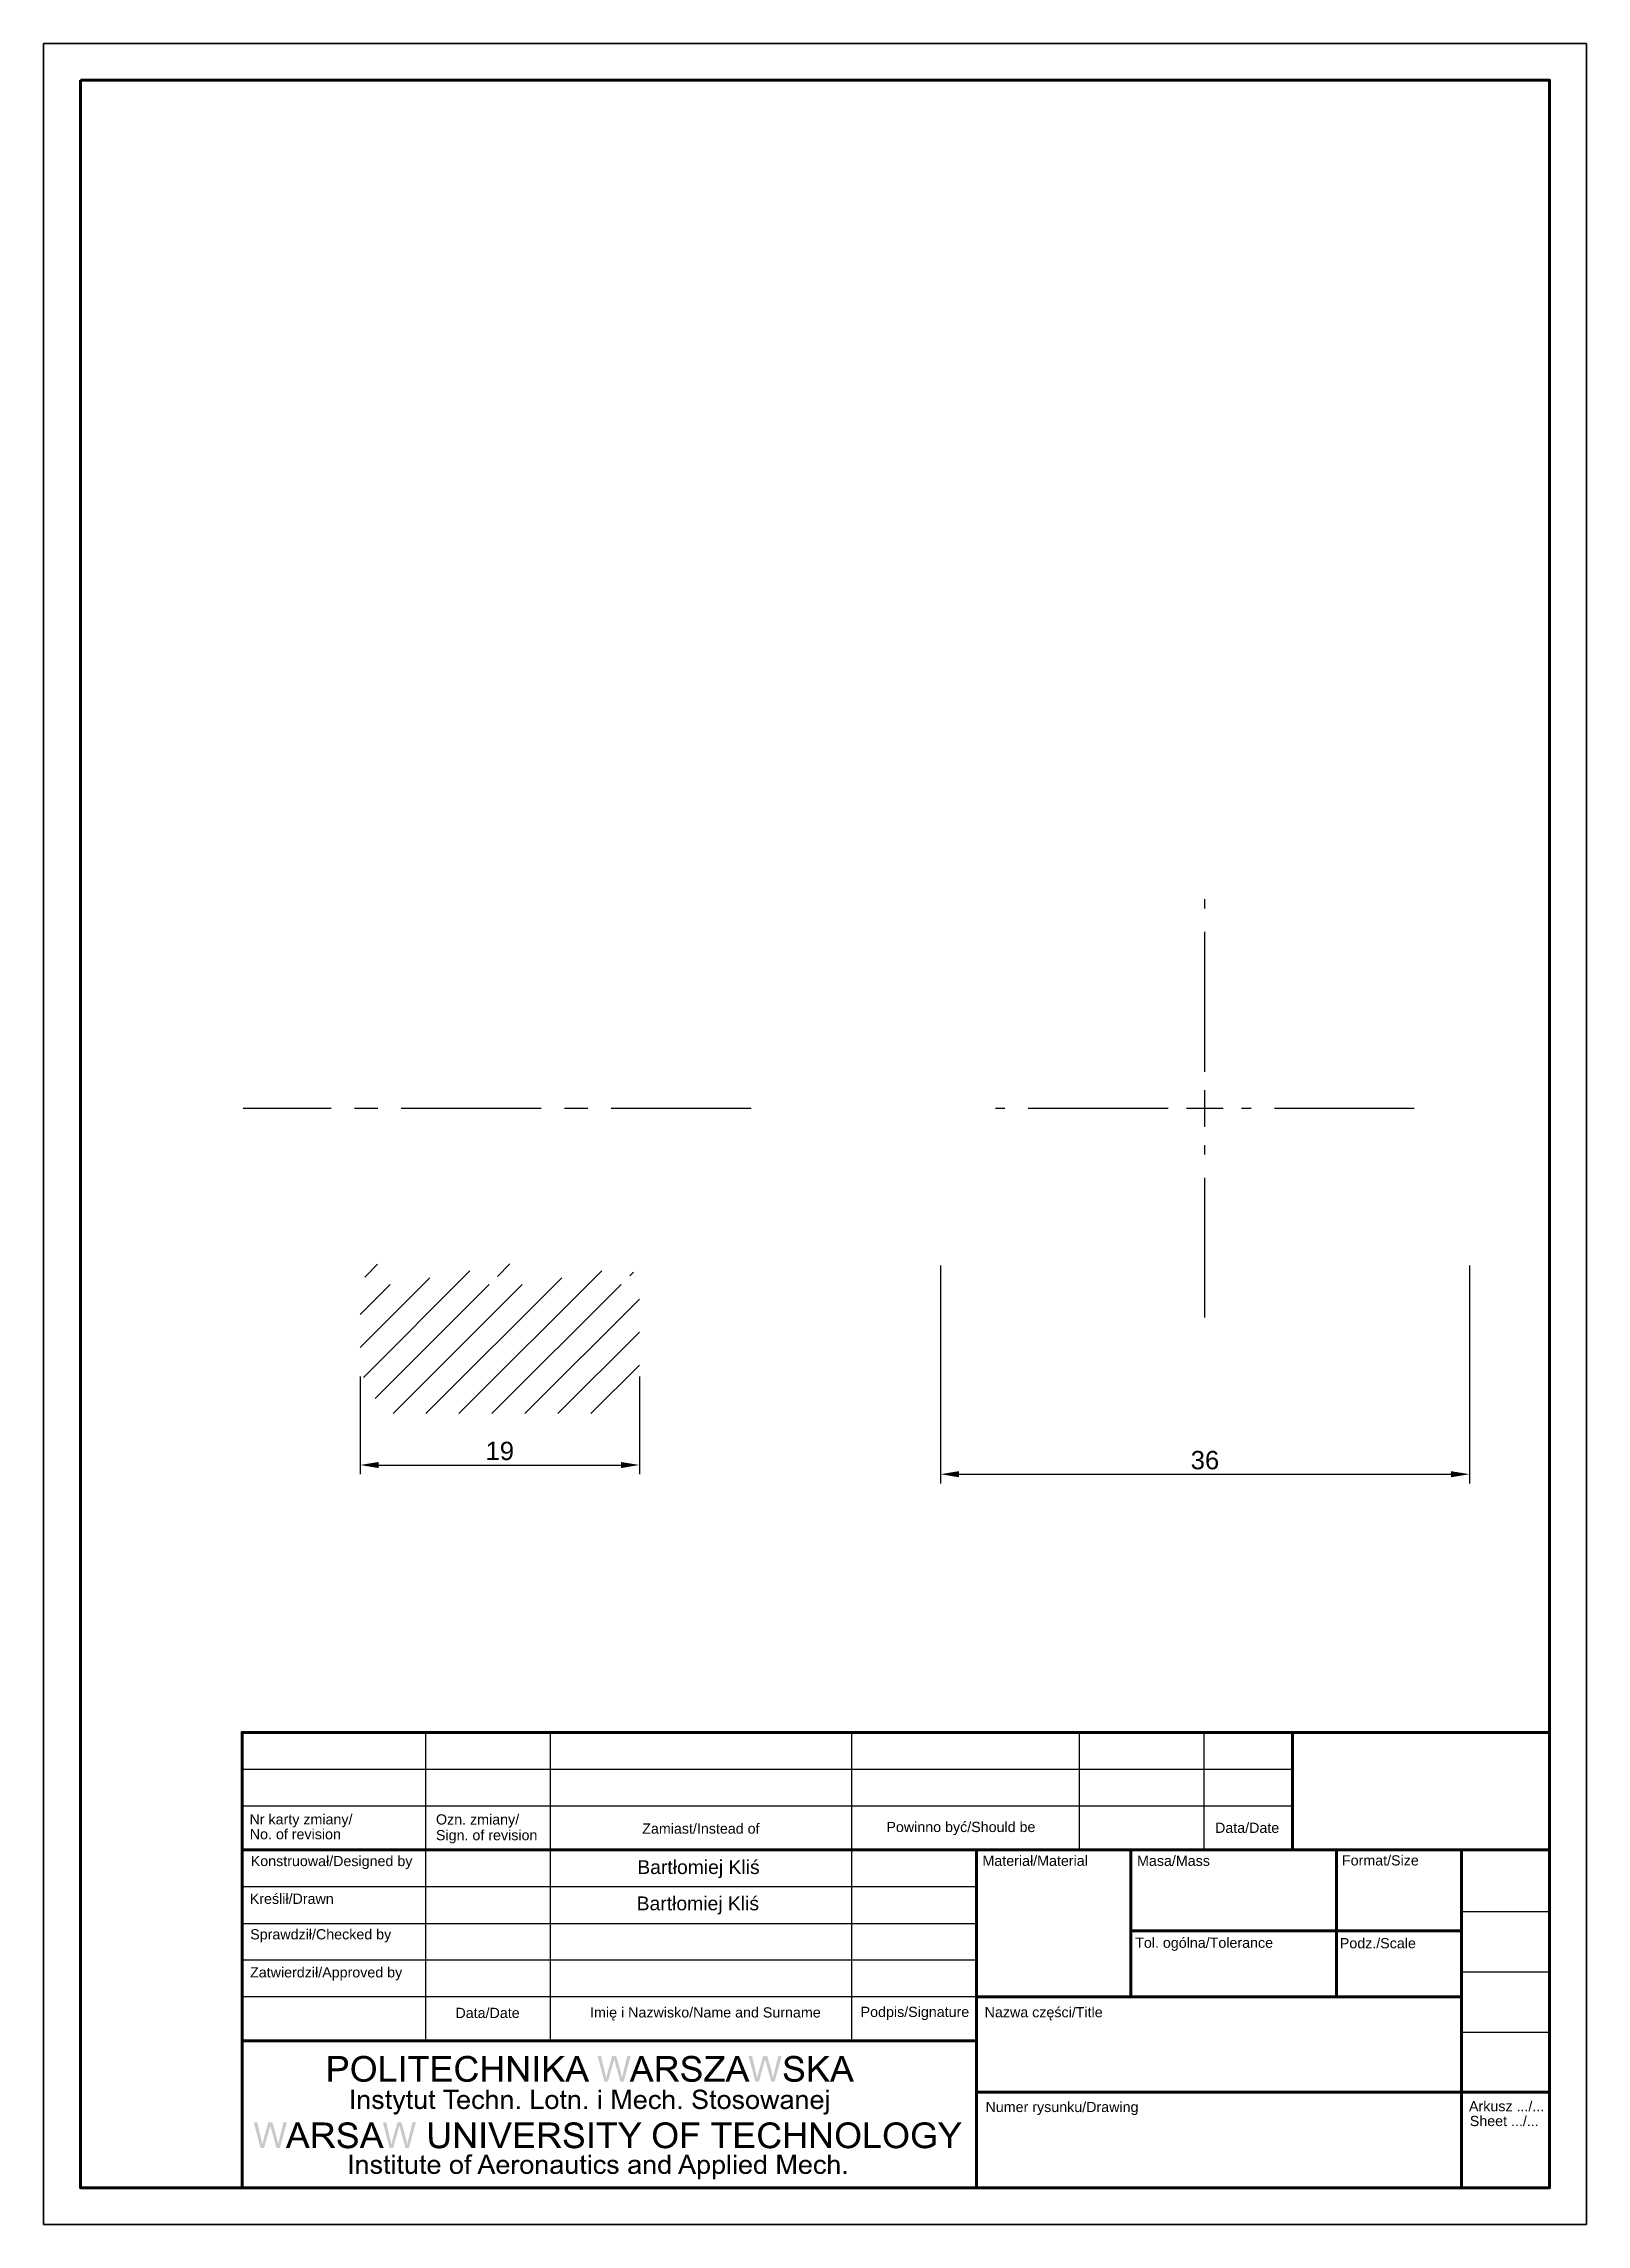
# Paper-space layout 'Układ3' of a CAD drawing. Header units: millimetres. Extents: x 0 to 210, y 0 to 297.
import ezdxf

# ---------------------------------------------------------------- set-up
doc = ezdxf.new("R2010")
doc.units = ezdxf.units.MM
doc.linetypes.add('CENTER2', pattern=[28.575, 19.05, -3.175, 3.175, -3.175])
doc.layers.add('MD_Kreskowanie', color=7, linetype='Continuous', lineweight=25)
doc.layers.add('PDF _Geometria', color=7, linetype='Continuous')
doc.layers.add('PDF _Wypełnienia brył', color=7, linetype='Continuous')
doc.styles.get("Standard").update_dxf_attribs({"font": 'arial.ttf'})
doc.dimstyles.new('ISO-25', dxfattribs={"dimtxt": 2.5, "dimasz": 2.5, "dimexe": 1.25, "dimexo": 0.625, "dimtad": 1, "dimtxsty": 'Standard', "dimcen": 2.5, "dimadec": 0, "dimazin": 0, "dimtfac": 1, "dimtmove": 0, "dimatfit": 3, "dimfxl": 1, "dimarcsym": 0})

psp = doc.layouts.new('Układ3')

# ---------------------------------------------------------------- texts
for s, height, p in [('Nr karty zmiany/', 1.38947, (28.022, 54.476)), ('No. of revision', 1.38947, (28.061, 52.451)), ('Sign. of revision', 1.38947, (53.402, 52.315)), ('Ozn. zmiany/', 1.38947, (53.403, 54.459)), ('Zamiast/Instead of', 1.38947, (81.481, 53.21)), ('Powinno być/Should be', 1.38947, (114.717, 53.43)), ('Data/Date', 1.3895, (159.452, 53.316)), ('Konstruował/Designed by', 1.38947, (28.188, 48.793)), ('Bartłomiej Kliś', 1.8821, (80.809, 47.715)), ('Materiał/Material', 1.38947, (127.795, 48.832)), ('Masa/Mass', 1.3895, (148.833, 48.826)), ('Format/Size', 1.38947, (176.728, 48.88)), ('Kreślił/Drawn', 1.38947, (28.059, 43.652)), ('Bartłomiej Kliś', 1.8821, (80.725, 42.774)), ('Sprawdził/Checked by', 1.38947, (28.115, 38.813)), ('Tol. ogólna/Tolerance', 1.38947, (148.579, 37.668)), ('Podz./Scale', 1.38947, (176.437, 37.601)), ('Zatwierdził/Approved by', 1.38947, (28.099, 33.633)), ('Podpis/Signature', 1.38947, (111.211, 28.244)), ('Data/Date', 1.3895, (56.057, 28.106)), ('Imię i Nazwisko/Name and Surname', 1.38947, (74.387, 28.178)), ('Nazwa części/Title', 1.38947, (128.09, 28.204)), ('Numer rysunku/Drawing', 1.38947, (128.212, 15.298)), ('Arkusz .../...', 1.38947, (194.022, 15.4)), ('Sheet .../...', 1.38947, (194.13, 13.387))]:
    psp.add_text(s, height=height).set_placement(p)

# ---------------------------------------------------------------- blocks, each defined once
blk = doc.blocks.new('*D8')
at = {"color": 0, "lineweight": -2, "transparency": 16777216}
for p, q in [((43.09, 115.48), (43.09, 102.17)), ((81.09, 115.48), (81.09, 102.17)), ((45.59, 103.42), (78.59, 103.42))]:
    blk.add_line(p, q, dxfattribs=at)
at = {"color": 0, "transparency": 16777216}
for points in [[(45.59, 103.83), (45.59, 103), (43.09, 103.42)], [(78.59, 103.83), (78.59, 103), (81.09, 103.42)]]:
    blk.add_solid(points, dxfattribs=at)
at = {"layer": 'Defpoints', "color": 0, "transparency": 16777216}
for p in [(43.09, 116.11), (81.09, 116.11), (81.09, 103.42)]:
    blk.add_point(p, dxfattribs=at)
at = {"color": 0, "transparency": 16777216, "insert": (62.09, 105.32), "char_height": 2.5, "attachment_point": 5}
blk.add_mtext('19', dxfattribs=at)
blk = doc.blocks.new('*D9')
at = {"color": 0, "lineweight": -2, "transparency": 16777216}
for p, q in [((122.08, 130.58), (122.08, 100.92)), ((194.08, 130.58), (194.08, 100.92)), ((124.58, 102.17), (191.58, 102.17))]:
    blk.add_line(p, q, dxfattribs=at)
at = {"color": 0, "transparency": 16777216}
for points in [[(124.58, 102.58), (124.58, 101.75), (122.08, 102.17)], [(191.58, 102.58), (191.58, 101.75), (194.08, 102.17)]]:
    blk.add_solid(points, dxfattribs=at)
at = {"layer": 'Defpoints', "color": 0, "transparency": 16777216}
for p in [(122.08, 131.2), (194.08, 131.2), (194.08, 102.17)]:
    blk.add_point(p, dxfattribs=at)
at = {"color": 0, "transparency": 16777216, "insert": (158.08, 104.07), "char_height": 2.5, "attachment_point": 5}
blk.add_mtext('36', dxfattribs=at)
blk = doc.blocks.new('*U10')
at = {"color": 0, "linetype": 'CENTER2', "transparency": 16777216}
for p, q in [((0, 5), (0, 28.5)), ((-28.5, 0), (-5, 0)), ((5, 0), (28.5, 0)), ((0, -28.5), (0, -5))]:
    blk.add_line(p, q, dxfattribs=at)
at = {"color": 0, "linetype": 'Continuous', "transparency": 16777216}
for p, q in [((-2.5, 0), (2.5, 0)), ((0, -2.5), (0, 2.5))]:
    blk.add_line(p, q, dxfattribs=at)
blk = doc.blocks.new('*U11')
at = {"color": 0, "linetype": 'CENTER2', "transparency": 16777216}
blk.add_line((34.21, 0), (-34.94, 0), dxfattribs=at)

# ---------------------------------------------------------------- dimensions: what is measured, and where the dimension line sits
for base, p1, p2, picture, middle in [((194.076, 102.167), (122.076, 131.202), (194.076, 131.202), '*D9', (158.076, 104.069)), ((81.094, 103.417), (43.094, 116.109), (81.094, 116.109), '*D8', (62.094, 105.319))]:
    dim = psp.add_linear_dim(base=base, p1=p1, p2=p2, dimstyle='ISO-25', override={"dimlfac": -0.5})
    dim.commit()
    dim.dimension.update_dxf_attribs({"geometry": picture, "text_midpoint": middle})

# ---------------------------------------------------------------- hatches: boundary and pattern name
at = {"layer": 'MD_Kreskowanie'}
h = psp.add_hatch(dxfattribs=at)
h.set_pattern_fill('ANSI31', color=256, style=0)
edge = h.paths.add_edge_path(flags=0)
edge.add_line((43.094, 116.109), (46.31, 110.417))
edge.add_line((46.31, 110.417), (77.878, 110.417))
edge.add_line((77.878, 110.417), (81.094, 116.109))
edge.add_line((81.094, 116.109), (81.094, 126.986))
edge.add_line((81.094, 126.986), (80.242, 129.939))
edge.add_spline(control_points=[(80.242, 129.939), (80.178, 129.829), (80.113, 129.719), (79.734, 129.069), (79.418, 128.527), (79.103, 127.986)], knot_values=[-0.112869, -0.112869, -0.112869, -0.112869, -0.0938137, -0.0938137, 0, 0, 0, 0], degree=3, periodic=0)
edge.add_line((79.103, 127.986), (77.084, 127.986))
edge.add_spline(control_points=[(77.084, 127.986), (76.77, 128.527), (76.453, 129.069), (75.823, 130.15), (75.507, 130.692), (75.192, 131.232)], knot_values=[-0.1876514, -0.1876514, -0.1876514, -0.1876514, -0.0938114, -0.0938114, 0, 0, 0, 0], degree=3, periodic=0)
edge.add_line((75.192, 131.232), (74.996, 131.232))
edge.add_spline(control_points=[(74.996, 131.232), (74.681, 130.692), (74.364, 130.15), (73.734, 129.069), (73.418, 128.527), (73.103, 127.986)], knot_values=[-0.1875988, -0.1875988, -0.1875988, -0.1875988, -0.0938137, -0.0938137, 0, 0, 0, 0], degree=3, periodic=0)
edge.add_line((73.103, 127.986), (71.084, 127.986))
edge.add_spline(control_points=[(71.084, 127.986), (70.77, 128.527), (70.453, 129.069), (69.823, 130.15), (69.507, 130.692), (69.192, 131.232)], knot_values=[-0.1876514, -0.1876514, -0.1876514, -0.1876514, -0.0938114, -0.0938114, 0, 0, 0, 0], degree=3, periodic=0)
edge.add_line((69.192, 131.232), (68.996, 131.232))
edge.add_spline(control_points=[(68.996, 131.232), (68.681, 130.692), (68.364, 130.15), (67.734, 129.069), (67.418, 128.527), (67.103, 127.986)], knot_values=[-0.1875988, -0.1875988, -0.1875988, -0.1875988, -0.0938137, -0.0938137, 0, 0, 0, 0], degree=3, periodic=0)
edge.add_line((67.103, 127.986), (65.084, 127.986))
edge.add_spline(control_points=[(65.084, 127.986), (64.77, 128.527), (64.453, 129.069), (63.823, 130.15), (63.507, 130.692), (63.192, 131.232)], knot_values=[-0.1876514, -0.1876514, -0.1876514, -0.1876514, -0.0938114, -0.0938114, 0, 0, 0, 0], degree=3, periodic=0)
edge.add_line((63.192, 131.232), (62.996, 131.232))
edge.add_spline(control_points=[(62.996, 131.232), (62.681, 130.692), (62.364, 130.15), (61.734, 129.069), (61.418, 128.527), (61.103, 127.986)], knot_values=[-0.1875988, -0.1875988, -0.1875988, -0.1875988, -0.0938137, -0.0938137, 0, 0, 0, 0], degree=3, periodic=0)
edge.add_line((61.103, 127.986), (59.084, 127.986))
edge.add_spline(control_points=[(59.084, 127.986), (58.77, 128.527), (58.453, 129.069), (57.823, 130.15), (57.507, 130.692), (57.192, 131.232)], knot_values=[-0.1876513, -0.1876513, -0.1876513, -0.1876513, -0.0938114, -0.0938114, 0, 0, 0, 0], degree=3, periodic=0)
edge.add_line((57.192, 131.232), (56.996, 131.232))
edge.add_spline(control_points=[(56.996, 131.232), (56.681, 130.692), (56.364, 130.15), (55.734, 129.069), (55.418, 128.527), (55.103, 127.986)], knot_values=[-0.1875988, -0.1875988, -0.1875988, -0.1875988, -0.0938137, -0.0938137, 0, 0, 0, 0], degree=3, periodic=0)
edge.add_line((55.103, 127.986), (53.084, 127.986))
edge.add_spline(control_points=[(53.084, 127.986), (52.77, 128.527), (52.453, 129.069), (51.823, 130.15), (51.507, 130.692), (51.192, 131.232)], knot_values=[-0.1876514, -0.1876514, -0.1876514, -0.1876514, -0.0938114, -0.0938114, 0, 0, 0, 0], degree=3, periodic=0)
edge.add_line((51.192, 131.232), (50.996, 131.232))
edge.add_spline(control_points=[(50.996, 131.232), (50.681, 130.692), (50.364, 130.15), (49.734, 129.069), (49.418, 128.527), (49.103, 127.986)], knot_values=[-0.1875988, -0.1875988, -0.1875988, -0.1875988, -0.0938137, -0.0938137, 0, 0, 0, 0], degree=3, periodic=0)
edge.add_line((49.103, 127.986), (47.084, 127.986))
edge.add_spline(control_points=[(47.084, 127.986), (46.77, 128.527), (46.453, 129.069), (45.823, 130.15), (45.507, 130.692), (45.192, 131.232)], knot_values=[-0.1876514, -0.1876514, -0.1876514, -0.1876514, -0.0938114, -0.0938114, 0, 0, 0, 0], degree=3, periodic=0)
edge.add_line((45.192, 131.232), (44.996, 131.232))
edge.add_spline(control_points=[(44.996, 131.232), (44.681, 130.692), (44.364, 130.15), (43.919, 129.385), (43.787, 129.16), (43.656, 128.935)], knot_values=[-0.1875988, -0.1875988, -0.1875988, -0.1875988, -0.0938137, -0.0938137, -0.0548379, -0.0548379, -0.0548379, -0.0548379], degree=3, periodic=0)
edge.add_line((43.656, 128.935), (43.094, 126.986))
edge.add_line((43.094, 126.986), (43.094, 116.109))
at = {"layer": 'PDF _Wypełnienia brył', "transparency": 33554559}
h = psp.add_hatch(color=256, dxfattribs=at)
h.paths.add_polyline_path([(38.771, 19.43), (38.771, 22.93), (40.091, 22.93), (40.399, 22.922), (40.624, 22.897), (40.861, 22.834), (41.056, 22.732), (41.213, 22.588), (41.335, 22.396), (41.416, 22.168), (41.443, 21.918), (41.411, 21.636), (41.316, 21.383), (41.158, 21.161), (40.918, 20.99), (40.576, 20.887), (40.132, 20.853), (39.234, 20.853), (39.234, 19.43)], flags=0)
h.paths.add_polyline_path([(39.234, 21.266), (40.139, 21.266), (40.523, 21.308), (40.776, 21.433), (40.918, 21.635), (40.965, 21.904), (40.853, 22.279), (40.562, 22.486), (40.395, 22.51), (40.129, 22.517), (39.234, 22.517)], flags=0)
h = psp.add_hatch(color=256, dxfattribs=at)
h.paths.add_polyline_path([(41.891, 21.135), (41.921, 21.547), (42.008, 21.912), (42.155, 22.229), (42.359, 22.498), (42.61, 22.714), (42.895, 22.869), (43.214, 22.962), (43.567, 22.992), (43.88, 22.967), (44.171, 22.89), (44.441, 22.761), (44.68, 22.586), (44.877, 22.37), (45.033, 22.114), (45.147, 21.826), (45.216, 21.513), (45.239, 21.176), (45.215, 20.833), (45.143, 20.516), (45.024, 20.223), (44.861, 19.965), (44.658, 19.753), (44.415, 19.586), (44.145, 19.466), (43.862, 19.395), (43.565, 19.371), (43.247, 19.397), (42.953, 19.477), (42.682, 19.609), (42.443, 19.788), (42.247, 20.005), (42.092, 20.261), (41.981, 20.542), (41.914, 20.833)], flags=0)
h.paths.add_polyline_path([(42.369, 21.128), (42.407, 20.736), (42.52, 20.403), (42.708, 20.13), (42.955, 19.928), (43.239, 19.807), (43.563, 19.767), (43.89, 19.808), (44.177, 19.93), (44.422, 20.135), (44.61, 20.414), (44.723, 20.762), (44.761, 21.178), (44.725, 21.578), (44.615, 21.923), (44.438, 22.206), (44.193, 22.417), (43.899, 22.55), (43.57, 22.594), (43.257, 22.556), (42.974, 22.443), (42.722, 22.255), (42.568, 22.058), (42.457, 21.805), (42.391, 21.495)], flags=0)
for points in [[(45.816, 19.43), (45.816, 22.93), (46.28, 22.93), (46.28, 19.843), (48.003, 19.843), (48.003, 19.43)], [(50.804, 19.43), (50.804, 22.517), (49.651, 22.517), (49.651, 22.93), (52.425, 22.93), (52.425, 22.517), (51.267, 22.517), (51.267, 19.43)], [(52.909, 19.43), (52.909, 22.93), (55.44, 22.93), (55.44, 22.517), (53.373, 22.517), (53.373, 21.445), (55.309, 21.445), (55.309, 21.035), (53.373, 21.035), (53.373, 19.843), (55.521, 19.843), (55.521, 19.43)], [(58.658, 20.658), (59.122, 20.541), (58.999, 20.19), (58.823, 19.9), (58.596, 19.669), (58.326, 19.503), (58.018, 19.404), (57.672, 19.371), (57.319, 19.396), (57.011, 19.473), (56.751, 19.6), (56.534, 19.777), (56.354, 20), (56.211, 20.268), (56.109, 20.567), (56.048, 20.88), (56.027, 21.207), (56.051, 21.555), (56.12, 21.873), (56.235, 22.159), (56.395, 22.409), (56.593, 22.615), (56.83, 22.778), (57.096, 22.896), (57.379, 22.966), (57.68, 22.99), (58.011, 22.96), (58.306, 22.871), (58.563, 22.723), (58.778, 22.52), (58.944, 22.27), (59.062, 21.971), (58.606, 21.863), (58.457, 22.193), (58.253, 22.419), (57.991, 22.55), (57.67, 22.594), (57.299, 22.545), (56.994, 22.4), (56.765, 22.174), (56.615, 21.88), (56.532, 21.55), (56.505, 21.209), (56.537, 20.791), (56.634, 20.428), (56.801, 20.138), (57.04, 19.932), (57.326, 19.808), (57.634, 19.767), (57.994, 19.823), (58.293, 19.991), (58.519, 20.27)], [(59.707, 19.43), (59.707, 22.93), (60.17, 22.93), (60.17, 21.493), (61.989, 21.493), (61.989, 22.93), (62.452, 22.93), (62.452, 19.43), (61.989, 19.43), (61.989, 21.08), (60.17, 21.08), (60.17, 19.43)], [(63.218, 19.43), (63.218, 22.93), (63.694, 22.93), (65.532, 20.182), (65.532, 22.93), (65.976, 22.93), (65.976, 19.43), (65.501, 19.43), (63.663, 22.181), (63.663, 19.43)], [(68.094, 19.43), (68.094, 22.93), (68.557, 22.93), (68.557, 21.195), (70.295, 22.93), (70.923, 22.93), (69.454, 21.512), (70.987, 19.43), (70.376, 19.43), (69.13, 21.202), (68.557, 20.643), (68.557, 19.43)], [(76.335, 19.43), (75.406, 22.93), (75.881, 22.93), (76.494, 20.277), (76.562, 19.92), (76.719, 20.567), (77.386, 22.93), (77.944, 22.93), (78.446, 21.159), (78.533, 20.834), (78.608, 20.52), (78.669, 20.215), (78.718, 19.92), (78.795, 20.276), (79.441, 22.93), (79.907, 22.93), (78.947, 19.43), (78.501, 19.43), (77.689, 22.367), (77.653, 22.508), (77.6, 22.285), (77.55, 22.097), (76.808, 19.43)], [(86.792, 20.555), (87.229, 20.593), (87.28, 20.354), (87.372, 20.161), (87.518, 20.009), (87.726, 19.889), (87.979, 19.812), (88.263, 19.786), (88.512, 19.806), (88.731, 19.865), (89.032, 20.08), (89.132, 20.381), (89.036, 20.667), (88.721, 20.875), (88.495, 20.945), (88.098, 21.044), (87.688, 21.158), (87.422, 21.264), (87.203, 21.411), (87.048, 21.589), (86.956, 21.796), (86.926, 22.026), (86.963, 22.282), (87.076, 22.52), (87.261, 22.723), (87.516, 22.871), (87.821, 22.96), (88.158, 22.99), (88.524, 22.958), (88.843, 22.864), (89.107, 22.71), (89.301, 22.496), (89.424, 22.236), (89.473, 21.944), (89.029, 21.911), (88.95, 22.202), (88.786, 22.412), (88.531, 22.539), (88.177, 22.582), (87.813, 22.543), (87.563, 22.427), (87.42, 22.258), (87.372, 22.057), (87.508, 21.746), (87.75, 21.623), (88.206, 21.496), (88.543, 21.415), (88.802, 21.341), (88.981, 21.273), (89.247, 21.114), (89.433, 20.915), (89.542, 20.684), (89.578, 20.419), (89.538, 20.147), (89.418, 19.891), (89.223, 19.672), (88.958, 19.507), (88.64, 19.405), (88.284, 19.371), (87.985, 19.386), (87.719, 19.432), (87.487, 19.509), (87.201, 19.682), (86.983, 19.925), (86.845, 20.222)], [(89.932, 19.43), (89.932, 19.86), (91.725, 22.102), (91.911, 22.325), (92.088, 22.517), (90.135, 22.517), (90.135, 22.93), (92.641, 22.93), (92.641, 22.517), (90.677, 20.089), (90.464, 19.843), (92.699, 19.843), (92.699, 19.43)], [(96.889, 19.43), (95.96, 22.93), (96.435, 22.93), (97.047, 20.277), (97.115, 19.92), (97.273, 20.567), (97.939, 22.93), (98.498, 22.93), (98.999, 21.159), (99.087, 20.834), (99.162, 20.52), (99.223, 20.215), (99.271, 19.92), (99.348, 20.276), (99.995, 22.93), (100.46, 22.93), (99.501, 19.43), (99.054, 19.43), (98.242, 22.367), (98.207, 22.508), (98.153, 22.285), (98.104, 22.097), (97.361, 19.43)], [(100.735, 20.555), (101.172, 20.593), (101.223, 20.354), (101.315, 20.161), (101.461, 20.009), (101.668, 19.889), (101.922, 19.812), (102.206, 19.786), (102.455, 19.806), (102.673, 19.865), (102.974, 20.08), (103.075, 20.381), (102.979, 20.667), (102.664, 20.875), (102.438, 20.945), (102.041, 21.044), (101.631, 21.158), (101.365, 21.264), (101.146, 21.411), (100.99, 21.589), (100.899, 21.796), (100.869, 22.026), (100.906, 22.282), (101.019, 22.52), (101.204, 22.723), (101.458, 22.871), (101.763, 22.96), (102.1, 22.99), (102.466, 22.958), (102.786, 22.864), (103.049, 22.71), (103.244, 22.496), (103.367, 22.236), (103.416, 21.944), (102.972, 21.911), (102.893, 22.202), (102.728, 22.412), (102.473, 22.539), (102.12, 22.582), (101.756, 22.543), (101.506, 22.427), (101.363, 22.258), (101.315, 22.057), (101.451, 21.746), (101.692, 21.623), (102.148, 21.496), (102.486, 21.415), (102.745, 21.341), (102.924, 21.273), (103.19, 21.114), (103.375, 20.915), (103.485, 20.684), (103.521, 20.419), (103.481, 20.147), (103.361, 19.891), (103.166, 19.672), (102.9, 19.507), (102.583, 19.405), (102.227, 19.371), (101.927, 19.386), (101.661, 19.432), (101.43, 19.509), (101.144, 19.682), (100.926, 19.925), (100.787, 20.222)], [(104.135, 19.43), (104.135, 22.93), (104.598, 22.93), (104.598, 21.195), (106.336, 22.93), (106.964, 22.93), (105.495, 21.512), (107.028, 19.43), (106.417, 19.43), (105.171, 21.202), (104.598, 20.643), (104.598, 19.43)], [(47.372, 16.007), (47.419, 15.722), (47.175, 15.694), (46.903, 15.749), (46.767, 15.894), (46.737, 16.035), (46.727, 16.276), (46.727, 17.37), (46.491, 17.37), (46.491, 17.62), (46.727, 17.62), (46.727, 18.091), (47.048, 18.285), (47.048, 17.62), (47.372, 17.62), (47.372, 17.37), (47.048, 17.37), (47.048, 16.258), (47.064, 16.081), (47.119, 16.018), (47.231, 15.995)], [(50.224, 16.007), (50.271, 15.722), (50.027, 15.694), (49.755, 15.749), (49.619, 15.894), (49.59, 16.035), (49.58, 16.276), (49.58, 17.37), (49.343, 17.37), (49.343, 17.62), (49.58, 17.62), (49.58, 18.091), (49.9, 18.285), (49.9, 17.62), (50.224, 17.62), (50.224, 17.37), (49.9, 17.37), (49.9, 16.258), (49.916, 16.081), (49.972, 16.018), (50.083, 15.995)], [(53.283, 16.007), (53.329, 15.722), (53.086, 15.694), (52.814, 15.749), (52.677, 15.894), (52.648, 16.035), (52.638, 16.276), (52.638, 17.37), (52.402, 17.37), (52.402, 17.62), (52.638, 17.62), (52.638, 18.091), (52.959, 18.285), (52.959, 17.62), (53.283, 17.62), (53.283, 17.37), (52.959, 17.37), (52.959, 16.258), (52.975, 16.081), (53.03, 16.018), (53.141, 15.995)], [(55.259, 15.719), (55.259, 18.034), (54.395, 18.034), (54.395, 18.344), (56.475, 18.344), (56.475, 18.034), (55.607, 18.034), (55.607, 15.719)], [(60.257, 15.719), (60.257, 18.344), (60.579, 18.344), (60.579, 17.402), (60.743, 17.547), (60.933, 17.634), (61.149, 17.663), (61.346, 17.642), (61.516, 17.579), (61.649, 17.481), (61.738, 17.35), (61.789, 17.17), (61.806, 16.924), (61.806, 15.719), (61.484, 15.719), (61.484, 16.924), (61.457, 17.133), (61.378, 17.275), (61.252, 17.358), (61.082, 17.386), (60.812, 17.311), (60.633, 17.11), (60.593, 16.959), (60.579, 16.759), (60.579, 15.719)], [(66.401, 15.719), (66.401, 18.344), (66.748, 18.344), (66.748, 16.029), (68.041, 16.029), (68.041, 15.719)], [(71.156, 16.007), (71.203, 15.722), (70.959, 15.694), (70.687, 15.749), (70.551, 15.894), (70.522, 16.035), (70.512, 16.276), (70.512, 17.37), (70.275, 17.37), (70.275, 17.62), (70.512, 17.62), (70.512, 18.091), (70.832, 18.285), (70.832, 17.62), (71.156, 17.62), (71.156, 17.37), (70.832, 17.37), (70.832, 16.258), (70.848, 16.081), (70.904, 16.018), (71.015, 15.995)], [(77.413, 15.719), (77.413, 18.344), (77.935, 18.344), (78.631, 16.258), (78.682, 16.097), (78.739, 16.274), (79.45, 18.344), (79.918, 18.344), (79.918, 15.719), (79.583, 15.719), (79.583, 17.916), (78.82, 15.719), (78.507, 15.719), (77.747, 17.954), (77.747, 15.719)], [(84.31, 15.719), (84.31, 18.344), (84.632, 18.344), (84.632, 17.402), (84.796, 17.547), (84.986, 17.634), (85.202, 17.663), (85.399, 17.642), (85.569, 17.579), (85.702, 17.481), (85.791, 17.35), (85.842, 17.17), (85.859, 16.924), (85.859, 15.719), (85.537, 15.719), (85.537, 16.924), (85.51, 17.133), (85.431, 17.275), (85.305, 17.358), (85.135, 17.386), (84.865, 17.311), (84.686, 17.11), (84.646, 16.959), (84.632, 16.759), (84.632, 15.719)], [(88.31, 16.562), (88.638, 16.591), (88.676, 16.411), (88.745, 16.267), (88.854, 16.153), (89.01, 16.063), (89.201, 16.005), (89.413, 15.986), (89.6, 16), (89.764, 16.045), (89.99, 16.206), (90.065, 16.432), (89.993, 16.646), (89.757, 16.802), (89.587, 16.855), (89.29, 16.929), (88.982, 17.014), (88.783, 17.094), (88.619, 17.204), (88.502, 17.338), (88.433, 17.493), (88.41, 17.665), (88.439, 17.857), (88.523, 18.036), (88.662, 18.189), (88.853, 18.299), (89.081, 18.366), (89.334, 18.389), (89.609, 18.365), (89.848, 18.294), (90.046, 18.178), (90.192, 18.018), (90.284, 17.823), (90.321, 17.604), (89.988, 17.579), (89.929, 17.798), (89.805, 17.955), (89.614, 18.051), (89.349, 18.082), (89.076, 18.053), (88.889, 17.966), (88.781, 17.839), (88.745, 17.689), (88.847, 17.456), (89.028, 17.363), (89.37, 17.268), (89.623, 17.207), (89.817, 17.152), (89.952, 17.101), (90.151, 16.981), (90.291, 16.833), (90.372, 16.659), (90.4, 16.46), (90.37, 16.256), (90.28, 16.064), (90.133, 15.9), (89.934, 15.776), (89.696, 15.7), (89.429, 15.674), (89.204, 15.686), (89.005, 15.72), (88.831, 15.778), (88.617, 15.908), (88.453, 16.09), (88.35, 16.312)], [(91.537, 16.007), (91.583, 15.722), (91.34, 15.694), (91.068, 15.749), (90.932, 15.894), (90.902, 16.035), (90.892, 16.276), (90.892, 17.37), (90.656, 17.37), (90.656, 17.62), (90.892, 17.62), (90.892, 18.091), (91.213, 18.285), (91.213, 17.62), (91.537, 17.62), (91.537, 17.37), (91.213, 17.37), (91.213, 16.258), (91.229, 16.081), (91.284, 16.018), (91.395, 15.995)], [(42.795, 15.719), (42.795, 17.62), (43.085, 17.62), (43.085, 17.35), (43.246, 17.524), (43.447, 17.629), (43.691, 17.663), (43.855, 17.648), (44.006, 17.601), (44.222, 17.44), (44.323, 17.201), (44.341, 16.888), (44.341, 15.719), (44.018, 15.719), (44.018, 16.876), (43.981, 17.169), (43.846, 17.325), (43.622, 17.384), (43.43, 17.351), (43.266, 17.253), (43.155, 17.064), (43.118, 16.757), (43.118, 15.719)], [(44.706, 16.286), (45.025, 16.337), (45.075, 16.167), (45.173, 16.043), (45.321, 15.966), (45.517, 15.941), (45.71, 15.963), (45.846, 16.03), (45.954, 16.243), (45.859, 16.415), (45.743, 16.464), (45.229, 16.608), (45.037, 16.679), (44.829, 16.859), (44.76, 17.116), (44.817, 17.35), (44.976, 17.531), (45.18, 17.624), (45.46, 17.663), (45.67, 17.647), (45.852, 17.599), (46.102, 17.424), (46.17, 17.295), (46.213, 17.13), (45.898, 17.087), (45.773, 17.316), (45.483, 17.398), (45.293, 17.38), (45.166, 17.325), (45.071, 17.153), (45.11, 17.04), (45.234, 16.954), (45.809, 16.789), (45.995, 16.722), (46.208, 16.553), (46.285, 16.278), (46.261, 16.121), (46.19, 15.973), (46.076, 15.847), (45.92, 15.753), (45.731, 15.695), (45.519, 15.676), (45.192, 15.714), (44.953, 15.83), (44.794, 16.021)], [(47.673, 14.987), (47.637, 15.289), (47.821, 15.26), (47.993, 15.296), (48.099, 15.397), (48.197, 15.637), (48.226, 15.715), (47.504, 17.62), (47.852, 17.62), (48.248, 16.519), (48.321, 16.304), (48.385, 16.079), (48.446, 16.298), (48.518, 16.512), (48.924, 17.62), (49.247, 17.62), (48.523, 15.687), (48.42, 15.422), (48.342, 15.255), (48.146, 15.022), (47.88, 14.947)], [(51.786, 15.719), (51.786, 15.998), (51.62, 15.819), (51.419, 15.712), (51.182, 15.676), (51.019, 15.692), (50.867, 15.74), (50.651, 15.902), (50.552, 16.141), (50.532, 16.442), (50.532, 17.62), (50.855, 17.62), (50.855, 16.566), (50.86, 16.355), (50.874, 16.226), (51.003, 16.025), (51.247, 15.953), (51.519, 16.027), (51.698, 16.229), (51.738, 16.387), (51.752, 16.602), (51.752, 17.62), (52.074, 17.62), (52.074, 15.719)], [(59.664, 16.415), (59.981, 16.374), (59.889, 16.082), (59.714, 15.86), (59.477, 15.722), (59.19, 15.676), (58.947, 15.704), (58.737, 15.789), (58.561, 15.93), (58.43, 16.125), (58.351, 16.369), (58.325, 16.662), (58.35, 16.951), (58.427, 17.201), (58.556, 17.403), (58.737, 17.547), (58.955, 17.634), (59.192, 17.663), (59.473, 17.624), (59.698, 17.506), (59.86, 17.317), (59.951, 17.062), (59.637, 17.013), (59.575, 17.181), (59.478, 17.302), (59.204, 17.398), (58.983, 17.355), (58.808, 17.223), (58.694, 16.998), (58.656, 16.671), (58.693, 16.341), (58.803, 16.115), (58.972, 15.984), (59.186, 15.941), (59.36, 15.97), (59.503, 16.057), (59.607, 16.205)], [(62.297, 15.719), (62.297, 17.62), (62.587, 17.62), (62.587, 17.35), (62.747, 17.524), (62.949, 17.629), (63.192, 17.663), (63.357, 17.648), (63.507, 17.601), (63.724, 17.44), (63.824, 17.201), (63.842, 16.888), (63.842, 15.719), (63.519, 15.719), (63.519, 16.876), (63.482, 17.169), (63.348, 17.325), (63.124, 17.384), (62.932, 17.351), (62.767, 17.253), (62.656, 17.064), (62.619, 16.757), (62.619, 15.719)], [(71.471, 15.719), (71.471, 17.62), (71.762, 17.62), (71.762, 17.35), (71.922, 17.524), (72.124, 17.629), (72.367, 17.663), (72.531, 17.648), (72.682, 17.601), (72.899, 17.44), (72.999, 17.201), (73.017, 16.888), (73.017, 15.719), (72.694, 15.719), (72.694, 16.876), (72.657, 17.169), (72.523, 17.325), (72.299, 17.384), (72.107, 17.351), (71.942, 17.253), (71.831, 17.064), (71.794, 16.757), (71.794, 15.719)], [(83.717, 16.415), (84.034, 16.374), (83.942, 16.082), (83.767, 15.86), (83.53, 15.722), (83.243, 15.676), (82.999, 15.704), (82.79, 15.789), (82.614, 15.93), (82.483, 16.125), (82.404, 16.369), (82.378, 16.662), (82.403, 16.951), (82.48, 17.201), (82.608, 17.403), (82.79, 17.547), (83.008, 17.634), (83.245, 17.663), (83.526, 17.624), (83.751, 17.506), (83.913, 17.317), (84.004, 17.062), (83.69, 17.013), (83.628, 17.181), (83.531, 17.302), (83.257, 17.398), (83.036, 17.355), (82.861, 17.223), (82.747, 16.998), (82.709, 16.671), (82.746, 16.341), (82.856, 16.115), (83.025, 15.984), (83.239, 15.941), (83.413, 15.97), (83.556, 16.057), (83.66, 16.205)], [(93.762, 16.286), (94.081, 16.337), (94.132, 16.167), (94.23, 16.043), (94.378, 15.966), (94.574, 15.941), (94.767, 15.963), (94.903, 16.03), (95.011, 16.243), (94.916, 16.415), (94.8, 16.464), (94.286, 16.608), (94.094, 16.679), (93.886, 16.859), (93.816, 17.116), (93.873, 17.35), (94.033, 17.531), (94.237, 17.624), (94.516, 17.663), (94.726, 17.647), (94.908, 17.599), (95.159, 17.424), (95.227, 17.295), (95.27, 17.13), (94.955, 17.087), (94.83, 17.316), (94.54, 17.398), (94.349, 17.38), (94.223, 17.325), (94.128, 17.153), (94.167, 17.04), (94.291, 16.954), (94.865, 16.789), (95.052, 16.722), (95.265, 16.553), (95.342, 16.278), (95.318, 16.121), (95.247, 15.973), (95.133, 15.847), (94.977, 15.753), (94.788, 15.695), (94.575, 15.676), (94.249, 15.714), (94.01, 15.83), (93.851, 16.021)], [(98.115, 15.719), (97.533, 17.62), (97.867, 17.62), (98.282, 16.115), (98.38, 16.507), (98.683, 17.62), (99.014, 17.62), (99.394, 16.154), (99.829, 17.62), (100.142, 17.62), (99.548, 15.719), (99.213, 15.719), (98.91, 16.858), (98.837, 17.182), (98.452, 15.719)], [(102.452, 15.719), (102.452, 17.62), (102.742, 17.62), (102.742, 17.35), (102.903, 17.524), (103.104, 17.629), (103.348, 17.663), (103.512, 17.648), (103.663, 17.601), (103.879, 17.44), (103.98, 17.201), (103.997, 16.888), (103.997, 15.719), (103.675, 15.719), (103.675, 16.876), (103.638, 17.169), (103.503, 17.325), (103.279, 17.384), (103.087, 17.351), (102.923, 17.253), (102.812, 17.064), (102.774, 16.757), (102.774, 15.719)], [(29.532, 10.381), (28.603, 13.881), (29.078, 13.881), (29.69, 11.227), (29.758, 10.87), (29.916, 11.517), (30.582, 13.881), (31.141, 13.881), (31.642, 12.109), (31.73, 11.785), (31.804, 11.47), (31.866, 11.165), (31.914, 10.87), (31.991, 11.226), (32.638, 13.881), (33.103, 13.881), (32.143, 10.381), (31.697, 10.381), (30.885, 13.317), (30.849, 13.458), (30.796, 13.235), (30.747, 13.047), (30.004, 10.381)], [(39.989, 11.505), (40.425, 11.543), (40.477, 11.304), (40.569, 11.111), (40.714, 10.96), (40.922, 10.839), (41.176, 10.762), (41.459, 10.736), (41.709, 10.756), (41.927, 10.815), (42.228, 11.03), (42.328, 11.331), (42.233, 11.617), (41.918, 11.825), (41.691, 11.895), (41.294, 11.994), (40.884, 12.108), (40.619, 12.214), (40.4, 12.361), (40.244, 12.539), (40.153, 12.746), (40.122, 12.976), (40.16, 13.232), (40.273, 13.47), (40.458, 13.673), (40.712, 13.821), (41.017, 13.91), (41.354, 13.94), (41.72, 13.909), (42.039, 13.814), (42.303, 13.66), (42.498, 13.446), (42.621, 13.186), (42.67, 12.895), (42.226, 12.861), (42.147, 13.152), (41.982, 13.363), (41.727, 13.49), (41.373, 13.532), (41.01, 13.493), (40.76, 13.377), (40.616, 13.208), (40.569, 13.007), (40.705, 12.696), (40.946, 12.573), (41.402, 12.446), (41.74, 12.365), (41.998, 12.291), (42.178, 12.224), (42.443, 12.064), (42.629, 11.866), (42.738, 11.634), (42.775, 11.369), (42.735, 11.097), (42.615, 10.841), (42.42, 10.622), (42.154, 10.457), (41.836, 10.355), (41.481, 10.321), (41.181, 10.336), (40.915, 10.382), (40.683, 10.459), (40.397, 10.632), (40.18, 10.875), (40.041, 11.172)], [(47.098, 10.381), (46.17, 13.881), (46.645, 13.881), (47.257, 11.227), (47.325, 10.87), (47.483, 11.517), (48.149, 13.881), (48.708, 13.881), (49.209, 12.109), (49.297, 11.785), (49.371, 11.47), (49.433, 11.165), (49.481, 10.87), (49.558, 11.226), (50.204, 13.881), (50.67, 13.881), (49.71, 10.381), (49.264, 10.381), (48.452, 13.317), (48.416, 13.458), (48.363, 13.235), (48.314, 13.047), (47.571, 10.381)], [(54.757, 13.881), (55.22, 13.881), (55.22, 11.858), (55.207, 11.531), (55.167, 11.251), (55.101, 11.02), (54.933, 10.739), (54.669, 10.514), (54.44, 10.407), (54.168, 10.342), (53.852, 10.321), (53.544, 10.34), (53.276, 10.396), (53.048, 10.49), (52.78, 10.698), (52.601, 10.98), (52.527, 11.221), (52.483, 11.514), (52.468, 11.858), (52.468, 13.881), (52.931, 13.881), (52.931, 11.861), (52.952, 11.464), (53.014, 11.188), (53.13, 10.997), (53.306, 10.856), (53.536, 10.768), (53.812, 10.739), (54.249, 10.797), (54.54, 10.97), (54.661, 11.172), (54.733, 11.469), (54.757, 11.861)], [(55.987, 10.381), (55.987, 13.881), (56.462, 13.881), (58.3, 11.133), (58.3, 13.881), (58.744, 13.881), (58.744, 10.381), (58.269, 10.381), (56.431, 13.131), (56.431, 10.381)], [(61.881, 10.381), (60.525, 13.881), (61.027, 13.881), (61.936, 11.338), (62.037, 11.042), (62.12, 10.765), (62.208, 11.051), (62.309, 11.338), (63.254, 13.881), (63.727, 13.881), (62.357, 10.381)], [(64.152, 10.381), (64.152, 13.881), (66.683, 13.881), (66.683, 13.468), (64.615, 13.468), (64.615, 12.396), (66.551, 12.396), (66.551, 11.985), (64.615, 11.985), (64.615, 10.794), (66.764, 10.794), (66.764, 10.381)], [(70.777, 11.505), (71.214, 11.543), (71.265, 11.304), (71.357, 11.111), (71.503, 10.96), (71.711, 10.839), (71.964, 10.762), (72.248, 10.736), (72.497, 10.756), (72.716, 10.815), (73.017, 11.03), (73.117, 11.331), (73.021, 11.617), (72.706, 11.825), (72.48, 11.895), (72.083, 11.994), (71.673, 12.108), (71.407, 12.214), (71.188, 12.361), (71.033, 12.539), (70.941, 12.746), (70.911, 12.976), (70.948, 13.232), (71.061, 13.47), (71.246, 13.673), (71.5, 13.821), (71.805, 13.91), (72.143, 13.94), (72.509, 13.909), (72.828, 13.814), (73.092, 13.66), (73.286, 13.446), (73.409, 13.186), (73.458, 12.895), (73.014, 12.861), (72.935, 13.152), (72.771, 13.363), (72.516, 13.49), (72.162, 13.532), (71.798, 13.493), (71.548, 13.377), (71.405, 13.208), (71.357, 13.007), (71.493, 12.696), (71.734, 12.573), (72.19, 12.446), (72.528, 12.365), (72.787, 12.291), (72.966, 12.224), (73.232, 12.064), (73.418, 11.866), (73.527, 11.634), (73.563, 11.369), (73.523, 11.097), (73.403, 10.841), (73.208, 10.622), (72.943, 10.457), (72.625, 10.355), (72.269, 10.321), (71.969, 10.336), (71.704, 10.382), (71.472, 10.459), (71.186, 10.632), (70.968, 10.875), (70.83, 11.172)], [(76.445, 10.381), (76.445, 13.468), (75.292, 13.468), (75.292, 13.881), (78.066, 13.881), (78.066, 13.468), (76.908, 13.468), (76.908, 10.381)], [(79.527, 10.381), (79.527, 11.863), (78.178, 13.881), (78.742, 13.881), (79.432, 12.825), (79.616, 12.529), (79.787, 12.233), (79.962, 12.525), (80.169, 12.852), (80.847, 13.881), (81.387, 13.881), (79.99, 11.863), (79.99, 10.381)], [(86.9, 10.381), (86.9, 13.881), (89.261, 13.881), (89.261, 13.468), (87.363, 13.468), (87.363, 12.384), (89.005, 12.384), (89.005, 11.971), (87.363, 11.971), (87.363, 10.381)], [(92.023, 10.381), (92.023, 13.468), (90.87, 13.468), (90.87, 13.881), (93.644, 13.881), (93.644, 13.468), (92.486, 13.468), (92.486, 10.381)], [(94.129, 10.381), (94.129, 13.881), (96.659, 13.881), (96.659, 13.468), (94.592, 13.468), (94.592, 12.396), (96.528, 12.396), (96.528, 11.985), (94.592, 11.985), (94.592, 10.794), (96.741, 10.794), (96.741, 10.381)], [(99.878, 11.608), (100.341, 11.491), (100.218, 11.14), (100.043, 10.85), (99.816, 10.619), (99.545, 10.454), (99.237, 10.354), (98.892, 10.321), (98.538, 10.346), (98.231, 10.423), (97.97, 10.55), (97.753, 10.727), (97.573, 10.95), (97.431, 11.219), (97.328, 11.517), (97.267, 11.83), (97.247, 12.157), (97.27, 12.506), (97.339, 12.823), (97.454, 13.109), (97.614, 13.36), (97.812, 13.566), (98.049, 13.728), (98.315, 13.846), (98.599, 13.917), (98.899, 13.94), (99.23, 13.911), (99.525, 13.821), (99.782, 13.673), (99.997, 13.47), (100.163, 13.22), (100.281, 12.921), (99.825, 12.813), (99.676, 13.143), (99.472, 13.37), (99.21, 13.5), (98.889, 13.544), (98.519, 13.496), (98.214, 13.351), (97.984, 13.124), (97.834, 12.83), (97.752, 12.5), (97.724, 12.159), (97.756, 11.741), (97.853, 11.379), (98.02, 11.088), (98.259, 10.882), (98.545, 10.758), (98.853, 10.717), (99.213, 10.773), (99.512, 10.942), (99.739, 11.22)], [(100.926, 10.381), (100.926, 13.881), (101.389, 13.881), (101.389, 12.443), (103.208, 12.443), (103.208, 13.881), (103.671, 13.881), (103.671, 10.381), (103.208, 10.381), (103.208, 12.03), (101.389, 12.03), (101.389, 10.381)], [(104.438, 10.381), (104.438, 13.881), (104.913, 13.881), (106.751, 11.133), (106.751, 13.881), (107.195, 13.881), (107.195, 10.381), (106.72, 10.381), (104.882, 13.131), (104.882, 10.381)], [(111.758, 10.381), (111.758, 13.881), (112.221, 13.881), (112.221, 10.794), (113.945, 10.794), (113.945, 10.381)], [(119.937, 11.753), (119.937, 12.164), (121.42, 12.166), (121.42, 10.868), (121.19, 10.701), (120.955, 10.564), (120.715, 10.457), (120.348, 10.355), (119.97, 10.321), (119.637, 10.345), (119.324, 10.419), (119.032, 10.541), (118.775, 10.71), (118.563, 10.924), (118.397, 11.18), (118.278, 11.47), (118.206, 11.781), (118.182, 12.114), (118.206, 12.447), (118.277, 12.764), (118.395, 13.066), (118.559, 13.337), (118.764, 13.557), (119.011, 13.725), (119.292, 13.845), (119.6, 13.916), (119.935, 13.94), (120.296, 13.909), (120.62, 13.816), (120.894, 13.67), (121.102, 13.475), (121.256, 13.222), (121.367, 12.902), (120.949, 12.787), (120.861, 13.026), (120.754, 13.207), (120.419, 13.451), (120.19, 13.521), (119.937, 13.544), (119.641, 13.519), (119.388, 13.446), (119.178, 13.335), (119.013, 13.193), (118.793, 12.847), (118.693, 12.508), (118.66, 12.143), (118.678, 11.848), (118.731, 11.587), (118.82, 11.359), (119.018, 11.085), (119.29, 10.892), (119.608, 10.777), (119.944, 10.739), (120.241, 10.767), (120.532, 10.853), (120.783, 10.974), (120.966, 11.102), (120.966, 11.753)], [(123.088, 10.381), (123.088, 11.863), (121.74, 13.881), (122.303, 13.881), (122.993, 12.825), (123.177, 12.529), (123.349, 12.233), (123.523, 12.525), (123.731, 12.852), (124.409, 13.881), (124.948, 13.881), (123.552, 11.863), (123.552, 10.381)], [(47.149, 7.169), (47.196, 6.884), (46.952, 6.856), (46.68, 6.911), (46.544, 7.056), (46.514, 7.197), (46.505, 7.437), (46.505, 8.531), (46.268, 8.531), (46.268, 8.782), (46.505, 8.782), (46.505, 9.253), (46.825, 9.446), (46.825, 8.782), (47.149, 8.782), (47.149, 8.531), (46.825, 8.531), (46.825, 7.42), (46.841, 7.242), (46.897, 7.18), (47.008, 7.156)], [(48.983, 7.169), (49.029, 6.884), (48.786, 6.856), (48.514, 6.911), (48.377, 7.056), (48.348, 7.197), (48.338, 7.437), (48.338, 8.531), (48.102, 8.531), (48.102, 8.782), (48.338, 8.782), (48.338, 9.253), (48.659, 9.446), (48.659, 8.782), (48.983, 8.782), (48.983, 8.531), (48.659, 8.531), (48.659, 7.42), (48.675, 7.242), (48.73, 7.18), (48.841, 7.156)], [(52.041, 7.169), (52.088, 6.884), (51.844, 6.856), (51.572, 6.911), (51.436, 7.056), (51.406, 7.197), (51.396, 7.437), (51.396, 8.531), (51.16, 8.531), (51.16, 8.782), (51.396, 8.782), (51.396, 9.253), (51.717, 9.446), (51.717, 8.782), (52.041, 8.782), (52.041, 8.531), (51.717, 8.531), (51.717, 7.42), (51.733, 7.242), (51.789, 7.18), (51.9, 7.156)], [(57.531, 6.881), (57.531, 8.531), (57.246, 8.531), (57.246, 8.782), (57.531, 8.782), (57.531, 8.985), (57.565, 9.269), (57.728, 9.472), (57.869, 9.531), (58.057, 9.55), (58.358, 9.518), (58.31, 9.237), (58.12, 9.255), (57.912, 9.192), (57.852, 8.958), (57.852, 8.782), (58.222, 8.782), (58.222, 8.531), (57.852, 8.531), (57.852, 6.881)], [(73.858, 7.169), (73.904, 6.884), (73.661, 6.856), (73.388, 6.911), (73.252, 7.056), (73.223, 7.197), (73.213, 7.437), (73.213, 8.531), (72.977, 8.531), (72.977, 8.782), (73.213, 8.782), (73.213, 9.253), (73.533, 9.446), (73.533, 8.782), (73.858, 8.782), (73.858, 8.531), (73.533, 8.531), (73.533, 7.42), (73.55, 7.242), (73.605, 7.18), (73.716, 7.156)], [(99.891, 6.881), (99.891, 9.506), (100.414, 9.506), (101.109, 7.42), (101.16, 7.258), (101.218, 7.435), (101.929, 9.506), (102.396, 9.506), (102.396, 6.881), (102.061, 6.881), (102.061, 9.078), (101.298, 6.881), (100.985, 6.881), (100.226, 9.115), (100.226, 6.881)], [(106.788, 6.881), (106.788, 9.506), (107.111, 9.506), (107.111, 8.564), (107.274, 8.709), (107.464, 8.796), (107.68, 8.825), (107.877, 8.804), (108.047, 8.741), (108.18, 8.643), (108.269, 8.512), (108.32, 8.332), (108.337, 8.086), (108.337, 6.881), (108.015, 6.881), (108.015, 8.086), (107.988, 8.294), (107.909, 8.437), (107.783, 8.52), (107.614, 8.548), (107.343, 8.472), (107.164, 8.272), (107.124, 8.121), (107.111, 7.921), (107.111, 6.881)], [(42.572, 6.881), (42.572, 8.782), (42.863, 8.782), (42.863, 8.512), (43.023, 8.686), (43.225, 8.79), (43.468, 8.825), (43.632, 8.809), (43.783, 8.762), (44, 8.601), (44.1, 8.363), (44.118, 8.05), (44.118, 6.881), (43.795, 6.881), (43.795, 8.037), (43.758, 8.331), (43.623, 8.487), (43.4, 8.546), (43.208, 8.513), (43.043, 8.415), (42.932, 8.226), (42.895, 7.919), (42.895, 6.881)], [(44.483, 7.448), (44.802, 7.498), (44.852, 7.329), (44.95, 7.205), (45.098, 7.128), (45.294, 7.103), (45.488, 7.125), (45.624, 7.192), (45.731, 7.405), (45.636, 7.577), (45.521, 7.626), (45.006, 7.77), (44.814, 7.84), (44.607, 8.021), (44.537, 8.277), (44.594, 8.512), (44.753, 8.693), (44.957, 8.786), (45.237, 8.825), (45.447, 8.809), (45.629, 8.761), (45.88, 8.585), (45.948, 8.457), (45.991, 8.292), (45.675, 8.249), (45.55, 8.478), (45.26, 8.56), (45.07, 8.542), (44.943, 8.487), (44.848, 8.315), (44.888, 8.202), (45.011, 8.116), (45.586, 7.95), (45.772, 7.883), (45.985, 7.715), (46.062, 7.439), (46.039, 7.283), (45.967, 7.135), (45.853, 7.009), (45.697, 6.915), (45.508, 6.857), (45.296, 6.838), (44.969, 6.876), (44.73, 6.992), (44.572, 7.183)], [(50.544, 6.881), (50.544, 7.16), (50.378, 6.981), (50.177, 6.873), (49.941, 6.838), (49.778, 6.854), (49.626, 6.902), (49.409, 7.063), (49.31, 7.303), (49.291, 7.604), (49.291, 8.782), (49.613, 8.782), (49.613, 7.728), (49.618, 7.516), (49.633, 7.387), (49.762, 7.187), (50.005, 7.115), (50.277, 7.189), (50.456, 7.391), (50.497, 7.548), (50.51, 7.763), (50.51, 8.782), (50.832, 8.782), (50.832, 6.881)], [(63.771, 6.881), (63.771, 8.782), (64.061, 8.782), (64.061, 8.494), (64.168, 8.662), (64.265, 8.761), (64.473, 8.825), (64.637, 8.799), (64.804, 8.721), (64.693, 8.422), (64.457, 8.492), (64.267, 8.428), (64.147, 8.252), (64.107, 8.072), (64.093, 7.876), (64.093, 6.881)], [(67.035, 6.881), (67.035, 8.782), (67.326, 8.782), (67.326, 8.512), (67.486, 8.686), (67.688, 8.79), (67.931, 8.825), (68.095, 8.809), (68.246, 8.762), (68.463, 8.601), (68.563, 8.363), (68.581, 8.05), (68.581, 6.881), (68.258, 6.881), (68.258, 8.037), (68.221, 8.331), (68.086, 8.487), (67.863, 8.546), (67.671, 8.513), (67.506, 8.415), (67.395, 8.226), (67.358, 7.919), (67.358, 6.881)], [(72.361, 6.881), (72.361, 7.16), (72.195, 6.981), (71.994, 6.873), (71.757, 6.838), (71.594, 6.854), (71.442, 6.902), (71.225, 7.063), (71.127, 7.303), (71.107, 7.604), (71.107, 8.782), (71.43, 8.782), (71.43, 7.728), (71.434, 7.516), (71.449, 7.387), (71.578, 7.187), (71.822, 7.115), (72.094, 7.189), (72.273, 7.391), (72.313, 7.548), (72.327, 7.763), (72.327, 8.782), (72.649, 8.782), (72.649, 6.881)], [(76.228, 7.577), (76.545, 7.536), (76.453, 7.244), (76.278, 7.022), (76.041, 6.884), (75.754, 6.838), (75.51, 6.866), (75.301, 6.951), (75.125, 7.092), (74.994, 7.287), (74.915, 7.531), (74.889, 7.824), (74.914, 8.113), (74.991, 8.363), (75.119, 8.565), (75.301, 8.709), (75.519, 8.796), (75.756, 8.825), (76.037, 8.786), (76.262, 8.668), (76.424, 8.479), (76.515, 8.224), (76.201, 8.175), (76.139, 8.343), (76.042, 8.463), (75.768, 8.56), (75.547, 8.516), (75.372, 8.385), (75.258, 8.16), (75.22, 7.833), (75.257, 7.502), (75.367, 7.276), (75.536, 7.146), (75.75, 7.103), (75.924, 7.132), (76.067, 7.219), (76.171, 7.367)], [(76.692, 7.448), (77.011, 7.498), (77.061, 7.329), (77.159, 7.205), (77.307, 7.128), (77.503, 7.103), (77.697, 7.125), (77.833, 7.192), (77.94, 7.405), (77.845, 7.577), (77.73, 7.626), (77.215, 7.77), (77.023, 7.84), (76.816, 8.021), (76.746, 8.277), (76.803, 8.512), (76.962, 8.693), (77.167, 8.786), (77.446, 8.825), (77.656, 8.809), (77.838, 8.761), (78.089, 8.585), (78.157, 8.457), (78.2, 8.292), (77.885, 8.249), (77.759, 8.478), (77.469, 8.56), (77.279, 8.542), (77.152, 8.487), (77.057, 8.315), (77.097, 8.202), (77.22, 8.116), (77.795, 7.95), (77.981, 7.883), (78.194, 7.715), (78.271, 7.439), (78.248, 7.283), (78.176, 7.135), (78.062, 7.009), (77.906, 6.915), (77.717, 6.857), (77.505, 6.838), (77.178, 6.876), (76.939, 6.992), (76.781, 7.183)], [(81.713, 6.881), (81.713, 8.782), (82.003, 8.782), (82.003, 8.512), (82.163, 8.686), (82.365, 8.79), (82.608, 8.825), (82.773, 8.809), (82.923, 8.762), (83.14, 8.601), (83.24, 8.363), (83.258, 8.05), (83.258, 6.881), (82.936, 6.881), (82.936, 8.037), (82.898, 8.331), (82.764, 8.487), (82.54, 8.546), (82.348, 8.513), (82.184, 8.415), (82.072, 8.226), (82.035, 7.919), (82.035, 6.881)], [(106.196, 7.577), (106.512, 7.536), (106.42, 7.244), (106.246, 7.022), (106.008, 6.884), (105.721, 6.838), (105.478, 6.866), (105.268, 6.951), (105.093, 7.092), (104.961, 7.287), (104.882, 7.531), (104.856, 7.824), (104.882, 8.113), (104.958, 8.363), (105.087, 8.565), (105.268, 8.709), (105.486, 8.796), (105.723, 8.825), (106.004, 8.786), (106.23, 8.668), (106.391, 8.479), (106.482, 8.224), (106.169, 8.175), (106.106, 8.343), (106.009, 8.463), (105.735, 8.56), (105.515, 8.516), (105.34, 8.385), (105.226, 8.16), (105.187, 7.833), (105.224, 7.502), (105.334, 7.276), (105.504, 7.146), (105.717, 7.103), (105.892, 7.132), (106.034, 7.219), (106.138, 7.367)]]:
    psp.add_hatch(color=256, dxfattribs=at).paths.add_polyline_path(points)
h = psp.add_hatch(color=256, dxfattribs=at)
h.paths.add_polyline_path([(70.99, 19.43), (72.334, 22.93), (72.833, 22.93), (74.265, 19.43), (73.738, 19.43), (73.329, 20.49), (71.866, 20.49), (71.481, 19.43)], flags=0)
h.paths.add_polyline_path([(72, 20.868), (73.186, 20.868), (72.821, 21.837), (72.675, 22.239), (72.573, 22.563), (72.492, 22.227), (72.384, 21.894)], flags=0)
h = psp.add_hatch(color=256, dxfattribs=at)
h.paths.add_polyline_path([(79.773, 19.43), (81.117, 22.93), (81.616, 22.93), (83.049, 19.43), (82.521, 19.43), (82.113, 20.49), (80.649, 20.49), (80.265, 19.43)], flags=0)
h.paths.add_polyline_path([(80.783, 20.868), (81.969, 20.868), (81.604, 21.837), (81.459, 22.239), (81.356, 22.563), (81.275, 22.227), (81.167, 21.894)], flags=0)
h = psp.add_hatch(color=256, dxfattribs=at)
h.paths.add_polyline_path([(83.426, 19.43), (83.426, 22.93), (84.978, 22.93), (85.39, 22.906), (85.689, 22.835), (85.908, 22.705), (86.078, 22.503), (86.188, 22.252), (86.224, 21.975), (86.164, 21.632), (85.983, 21.347), (85.793, 21.198), (85.545, 21.09), (85.238, 21.023), (85.517, 20.849), (85.715, 20.639), (85.902, 20.383), (86.51, 19.43), (85.928, 19.43), (85.465, 20.159), (85.28, 20.437), (85.13, 20.641), (84.894, 20.875), (84.684, 20.968), (84.426, 20.985), (83.889, 20.985), (83.889, 19.43)], flags=0)
h.paths.add_polyline_path([(83.889, 21.386), (84.885, 21.386), (85.167, 21.402), (85.381, 21.45), (85.653, 21.66), (85.746, 21.975), (85.701, 22.202), (85.565, 22.384), (85.333, 22.504), (84.997, 22.544), (83.889, 22.544)], flags=0)
h = psp.add_hatch(color=256, dxfattribs=at)
h.paths.add_polyline_path([(92.813, 19.43), (94.157, 22.93), (94.656, 22.93), (96.089, 19.43), (95.561, 19.43), (95.153, 20.49), (93.689, 20.49), (93.305, 19.43)], flags=0)
h.paths.add_polyline_path([(93.823, 20.868), (95.01, 20.868), (94.644, 21.837), (94.499, 22.239), (94.396, 22.563), (94.316, 22.227), (94.208, 21.894)], flags=0)
h = psp.add_hatch(color=256, dxfattribs=at)
h.paths.add_polyline_path([(107.031, 19.43), (108.375, 22.93), (108.874, 22.93), (110.306, 19.43), (109.779, 19.43), (109.37, 20.49), (107.907, 20.49), (107.522, 19.43)], flags=0)
h.paths.add_polyline_path([(108.04, 20.868), (109.227, 20.868), (108.862, 21.837), (108.716, 22.239), (108.613, 22.563), (108.533, 22.227), (108.425, 21.894)], flags=0)
h = psp.add_hatch(color=256, dxfattribs=at)
h.paths.add_polyline_path([(106.529, 17.97), (106.529, 18.344), (106.852, 18.344), (106.852, 17.97)], flags=0)
h.paths.add_polyline_path([(106.121, 14.981), (106.182, 15.255), (106.334, 15.23), (106.481, 15.296), (106.517, 15.41), (106.529, 15.622), (106.529, 17.62), (106.852, 17.62), (106.852, 15.615), (106.829, 15.317), (106.76, 15.126), (106.605, 14.992), (106.374, 14.947)], flags=0)
h = psp.add_hatch(color=256, dxfattribs=at)
h.paths.add_polyline_path([(57.686, 16.331), (58.019, 16.29), (57.906, 16.031), (57.727, 15.837), (57.484, 15.716), (57.183, 15.676), (56.924, 15.704), (56.703, 15.79), (56.52, 15.932), (56.385, 16.127), (56.304, 16.367), (56.277, 16.654), (56.304, 16.95), (56.386, 17.198), (56.524, 17.398), (56.705, 17.546), (56.918, 17.634), (57.165, 17.663), (57.403, 17.635), (57.611, 17.548), (57.788, 17.404), (57.922, 17.207), (58.003, 16.964), (58.03, 16.673), (58.028, 16.587), (56.61, 16.587), (56.663, 16.311), (56.787, 16.107), (56.966, 15.983), (57.184, 15.941), (57.349, 15.964), (57.487, 16.034), (57.599, 16.155)], flags=0)
h.paths.add_polyline_path([(56.628, 16.852), (57.689, 16.852), (57.648, 17.062), (57.568, 17.212), (57.391, 17.352), (57.168, 17.398), (56.964, 17.361), (56.794, 17.25), (56.677, 17.076)], flags=0)
h = psp.add_hatch(color=256, dxfattribs=at)
h.paths.add_polyline_path([(68.293, 16.67), (68.326, 16.991), (68.424, 17.252), (68.587, 17.452), (68.762, 17.57), (68.962, 17.64), (69.185, 17.663), (69.43, 17.635), (69.644, 17.549), (69.826, 17.406), (69.964, 17.213), (70.047, 16.977), (70.075, 16.697), (70.047, 16.368), (69.964, 16.118), (69.829, 15.932), (69.643, 15.792), (69.424, 15.705), (69.185, 15.676), (68.936, 15.704), (68.72, 15.79), (68.538, 15.932), (68.402, 16.128), (68.32, 16.374)], flags=0)
h.paths.add_polyline_path([(68.624, 16.67), (68.664, 16.35), (68.784, 16.122), (68.964, 15.986), (69.185, 15.941), (69.405, 15.987), (69.584, 16.124), (69.704, 16.354), (69.744, 16.68), (69.703, 16.99), (69.582, 17.214), (69.403, 17.351), (69.185, 17.397), (68.964, 17.351), (68.784, 17.216), (68.664, 16.989)], flags=0)
h = psp.add_hatch(color=256, dxfattribs=at)
h.paths.add_polyline_path([(81.739, 16.331), (82.072, 16.29), (81.959, 16.031), (81.78, 15.837), (81.537, 15.716), (81.236, 15.676), (80.976, 15.704), (80.756, 15.79), (80.573, 15.932), (80.438, 16.127), (80.357, 16.367), (80.329, 16.654), (80.357, 16.95), (80.439, 17.198), (80.577, 17.398), (80.758, 17.546), (80.971, 17.634), (81.218, 17.663), (81.456, 17.635), (81.664, 17.548), (81.841, 17.404), (81.975, 17.207), (82.056, 16.964), (82.082, 16.673), (82.081, 16.587), (80.663, 16.587), (80.716, 16.311), (80.84, 16.107), (81.019, 15.983), (81.237, 15.941), (81.402, 15.964), (81.54, 16.034), (81.652, 16.155)], flags=0)
h.paths.add_polyline_path([(80.68, 16.852), (81.742, 16.852), (81.701, 17.062), (81.621, 17.212), (81.444, 17.352), (81.221, 17.398), (81.017, 17.361), (80.847, 17.25), (80.73, 17.076)], flags=0)
h = psp.add_hatch(color=256, dxfattribs=at)
h.paths.add_polyline_path([(91.732, 16.67), (91.765, 16.991), (91.862, 17.252), (92.026, 17.452), (92.201, 17.57), (92.4, 17.64), (92.624, 17.663), (92.869, 17.635), (93.083, 17.549), (93.265, 17.406), (93.403, 17.213), (93.486, 16.977), (93.514, 16.697), (93.486, 16.368), (93.403, 16.118), (93.268, 15.932), (93.082, 15.792), (92.863, 15.705), (92.624, 15.676), (92.374, 15.704), (92.159, 15.79), (91.977, 15.932), (91.841, 16.128), (91.759, 16.374)], flags=0)
h.paths.add_polyline_path([(92.063, 16.67), (92.103, 16.35), (92.223, 16.122), (92.403, 15.986), (92.624, 15.941), (92.843, 15.987), (93.023, 16.124), (93.142, 16.354), (93.182, 16.68), (93.142, 16.99), (93.021, 17.214), (92.842, 17.351), (92.624, 17.397), (92.403, 17.351), (92.223, 17.216), (92.103, 16.989)], flags=0)
h = psp.add_hatch(color=256, dxfattribs=at)
h.paths.add_polyline_path([(95.605, 16.67), (95.638, 16.991), (95.736, 17.252), (95.899, 17.452), (96.074, 17.57), (96.273, 17.64), (96.497, 17.663), (96.742, 17.635), (96.956, 17.549), (97.138, 17.406), (97.276, 17.213), (97.359, 16.977), (97.387, 16.697), (97.359, 16.368), (97.276, 16.118), (97.141, 15.932), (96.955, 15.792), (96.736, 15.705), (96.497, 15.676), (96.247, 15.704), (96.032, 15.79), (95.85, 15.932), (95.714, 16.128), (95.632, 16.374)], flags=0)
h.paths.add_polyline_path([(95.936, 16.67), (95.976, 16.35), (96.096, 16.122), (96.276, 15.986), (96.497, 15.941), (96.717, 15.987), (96.896, 16.124), (97.016, 16.354), (97.055, 16.68), (97.015, 16.99), (96.894, 17.214), (96.715, 17.351), (96.497, 17.397), (96.276, 17.351), (96.096, 17.216), (95.976, 16.989)], flags=0)
h = psp.add_hatch(color=256, dxfattribs=at)
h.paths.add_polyline_path([(101.654, 15.953), (101.478, 15.824), (101.308, 15.739), (101.137, 15.692), (100.953, 15.676), (100.676, 15.714), (100.472, 15.828), (100.346, 16.003), (100.303, 16.22), (100.366, 16.474), (100.533, 16.661), (100.765, 16.766), (101.052, 16.815), (101.391, 16.866), (101.627, 16.926), (101.629, 17.01), (101.537, 17.287), (101.384, 17.369), (101.17, 17.397), (100.972, 17.377), (100.834, 17.316), (100.74, 17.206), (100.674, 17.035), (100.359, 17.078), (100.416, 17.261), (100.5, 17.404), (100.621, 17.514), (100.785, 17.595), (100.986, 17.646), (101.217, 17.663), (101.437, 17.649), (101.612, 17.606), (101.836, 17.461), (101.936, 17.243), (101.953, 16.945), (101.953, 16.516), (101.958, 16.149), (101.972, 15.946), (102.055, 15.719), (101.718, 15.719)], flags=0)
h.paths.add_polyline_path([(101.627, 16.673), (101.407, 16.607), (101.1, 16.552), (100.819, 16.487), (100.692, 16.381), (100.647, 16.229), (100.744, 16.014), (101.03, 15.928), (101.206, 15.949), (101.362, 16.009), (101.575, 16.233), (101.614, 16.368), (101.627, 16.555)], flags=0)
h = psp.add_hatch(color=256, dxfattribs=at)
h.paths.add_polyline_path([(105.793, 16.331), (106.126, 16.29), (106.014, 16.031), (105.835, 15.837), (105.592, 15.716), (105.29, 15.676), (105.031, 15.704), (104.81, 15.79), (104.628, 15.932), (104.492, 16.127), (104.411, 16.367), (104.384, 16.654), (104.412, 16.95), (104.494, 17.198), (104.631, 17.398), (104.812, 17.546), (105.026, 17.634), (105.272, 17.663), (105.511, 17.635), (105.719, 17.548), (105.896, 17.404), (106.03, 17.207), (106.11, 16.964), (106.137, 16.673), (106.135, 16.587), (104.717, 16.587), (104.771, 16.311), (104.895, 16.107), (105.074, 15.983), (105.292, 15.941), (105.456, 15.964), (105.595, 16.034), (105.707, 16.155)], flags=0)
h.paths.add_polyline_path([(104.735, 16.852), (105.797, 16.852), (105.756, 17.062), (105.675, 17.212), (105.498, 17.352), (105.276, 17.398), (105.071, 17.361), (104.902, 17.25), (104.785, 17.076)], flags=0)
h = psp.add_hatch(color=256, dxfattribs=at)
h.paths.add_polyline_path([(32.969, 10.381), (34.314, 13.881), (34.813, 13.881), (36.245, 10.381), (35.717, 10.381), (35.309, 11.441), (33.846, 11.441), (33.461, 10.381)], flags=0)
h.paths.add_polyline_path([(33.979, 11.818), (35.166, 11.818), (34.801, 12.787), (34.655, 13.189), (34.552, 13.513), (34.472, 13.177), (34.364, 12.844)], flags=0)
h = psp.add_hatch(color=256, dxfattribs=at)
h.paths.add_polyline_path([(36.622, 10.381), (36.622, 13.881), (38.174, 13.881), (38.586, 13.857), (38.886, 13.785), (39.105, 13.656), (39.275, 13.453), (39.384, 13.202), (39.42, 12.926), (39.36, 12.582), (39.179, 12.298), (38.989, 12.148), (38.741, 12.04), (38.434, 11.973), (38.714, 11.799), (38.911, 11.589), (39.098, 11.333), (39.707, 10.381), (39.124, 10.381), (38.661, 11.109), (38.476, 11.387), (38.327, 11.591), (38.091, 11.825), (37.88, 11.918), (37.623, 11.935), (37.085, 11.935), (37.085, 10.381)], flags=0)
h.paths.add_polyline_path([(37.085, 12.336), (38.081, 12.336), (38.364, 12.352), (38.578, 12.4), (38.85, 12.61), (38.943, 12.926), (38.897, 13.152), (38.761, 13.334), (38.53, 13.454), (38.193, 13.494), (37.085, 13.494)], flags=0)
h = psp.add_hatch(color=256, dxfattribs=at)
h.paths.add_polyline_path([(43.023, 10.381), (44.367, 13.881), (44.866, 13.881), (46.299, 10.381), (45.771, 10.381), (45.363, 11.441), (43.899, 11.441), (43.515, 10.381)], flags=0)
h.paths.add_polyline_path([(44.033, 11.818), (45.219, 11.818), (44.854, 12.787), (44.709, 13.189), (44.606, 13.513), (44.525, 13.177), (44.417, 12.844)], flags=0)
h = psp.add_hatch(color=256, dxfattribs=at)
h.paths.add_polyline_path([(67.411, 10.381), (67.411, 13.881), (68.963, 13.881), (69.374, 13.857), (69.674, 13.785), (69.893, 13.656), (70.063, 13.453), (70.172, 13.202), (70.209, 12.926), (70.149, 12.582), (69.968, 12.298), (69.778, 12.148), (69.53, 12.04), (69.223, 11.973), (69.502, 11.799), (69.7, 11.589), (69.887, 11.333), (70.495, 10.381), (69.913, 10.381), (69.45, 11.109), (69.265, 11.387), (69.115, 11.591), (68.879, 11.825), (68.669, 11.918), (68.411, 11.935), (67.874, 11.935), (67.874, 10.381)], flags=0)
h.paths.add_polyline_path([(67.874, 12.336), (68.87, 12.336), (69.152, 12.352), (69.366, 12.4), (69.638, 12.61), (69.731, 12.926), (69.686, 13.152), (69.55, 13.334), (69.318, 13.454), (68.982, 13.494), (67.874, 13.494)], flags=0)
h = psp.add_hatch(color=256, dxfattribs=at)
h.paths.add_polyline_path([(82.932, 12.085), (82.961, 12.497), (83.049, 12.862), (83.195, 13.179), (83.4, 13.448), (83.651, 13.665), (83.936, 13.819), (84.255, 13.912), (84.608, 13.943), (84.92, 13.917), (85.211, 13.84), (85.481, 13.711), (85.72, 13.536), (85.917, 13.321), (86.073, 13.064), (86.188, 12.776), (86.256, 12.464), (86.279, 12.126), (86.255, 11.783), (86.183, 11.466), (86.064, 11.173), (85.901, 10.916), (85.698, 10.703), (85.455, 10.536), (85.186, 10.416), (84.902, 10.345), (84.605, 10.321), (84.287, 10.347), (83.993, 10.427), (83.722, 10.56), (83.483, 10.738), (83.287, 10.955), (83.132, 11.211), (83.021, 11.492), (82.954, 11.783)], flags=0)
h.paths.add_polyline_path([(83.409, 12.078), (83.447, 11.686), (83.56, 11.353), (83.748, 11.08), (83.995, 10.878), (84.28, 10.758), (84.603, 10.717), (84.931, 10.758), (85.217, 10.881), (85.462, 11.085), (85.651, 11.364), (85.764, 11.712), (85.801, 12.128), (85.765, 12.528), (85.656, 12.873), (85.478, 13.157), (85.233, 13.367), (84.939, 13.5), (84.61, 13.544), (84.297, 13.506), (84.015, 13.393), (83.762, 13.205), (83.608, 13.008), (83.497, 12.755), (83.431, 12.445)], flags=0)
h = psp.add_hatch(color=256, dxfattribs=at)
h.paths.add_polyline_path([(107.833, 12.085), (107.862, 12.497), (107.95, 12.862), (108.096, 13.179), (108.301, 13.448), (108.552, 13.665), (108.837, 13.819), (109.156, 13.912), (109.509, 13.943), (109.821, 13.917), (110.112, 13.84), (110.382, 13.711), (110.621, 13.536), (110.819, 13.321), (110.975, 13.064), (111.089, 12.776), (111.157, 12.464), (111.18, 12.126), (111.156, 11.783), (111.084, 11.466), (110.965, 11.173), (110.802, 10.916), (110.599, 10.703), (110.356, 10.536), (110.087, 10.416), (109.803, 10.345), (109.506, 10.321), (109.188, 10.347), (108.894, 10.427), (108.623, 10.56), (108.384, 10.738), (108.188, 10.955), (108.033, 11.211), (107.922, 11.492), (107.855, 11.783)], flags=0)
h.paths.add_polyline_path([(108.31, 12.078), (108.348, 11.686), (108.461, 11.353), (108.649, 11.08), (108.896, 10.878), (109.181, 10.758), (109.504, 10.717), (109.832, 10.758), (110.118, 10.881), (110.363, 11.085), (110.552, 11.364), (110.665, 11.712), (110.702, 12.128), (110.666, 12.528), (110.557, 12.873), (110.379, 13.157), (110.134, 13.367), (109.84, 13.5), (109.511, 13.544), (109.198, 13.506), (108.916, 13.393), (108.664, 13.205), (108.509, 13.008), (108.399, 12.755), (108.332, 12.445)], flags=0)
h = psp.add_hatch(color=256, dxfattribs=at)
h.paths.add_polyline_path([(114.355, 12.085), (114.384, 12.497), (114.472, 12.862), (114.618, 13.179), (114.823, 13.448), (115.074, 13.665), (115.359, 13.819), (115.678, 13.912), (116.031, 13.943), (116.344, 13.917), (116.635, 13.84), (116.905, 13.711), (117.144, 13.536), (117.341, 13.321), (117.497, 13.064), (117.611, 12.776), (117.68, 12.464), (117.702, 12.126), (117.679, 11.783), (117.607, 11.466), (117.488, 11.173), (117.324, 10.916), (117.121, 10.703), (116.879, 10.536), (116.609, 10.416), (116.326, 10.345), (116.029, 10.321), (115.711, 10.347), (115.417, 10.427), (115.145, 10.56), (114.907, 10.738), (114.71, 10.955), (114.556, 11.211), (114.444, 11.492), (114.377, 11.783)], flags=0)
h.paths.add_polyline_path([(114.833, 12.078), (114.87, 11.686), (114.983, 11.353), (115.172, 11.08), (115.418, 10.878), (115.703, 10.758), (116.026, 10.717), (116.354, 10.758), (116.641, 10.881), (116.886, 11.085), (117.074, 11.364), (117.187, 11.712), (117.225, 12.128), (117.188, 12.528), (117.079, 12.873), (116.902, 13.157), (116.657, 13.367), (116.362, 13.5), (116.034, 13.544), (115.721, 13.506), (115.438, 13.393), (115.186, 13.205), (115.031, 13.008), (114.921, 12.755), (114.855, 12.445)], flags=0)
h = psp.add_hatch(color=256, dxfattribs=at)
h.paths.add_polyline_path([(59.042, 6.881), (60.05, 9.506), (60.425, 9.506), (61.499, 6.881), (61.103, 6.881), (60.797, 7.676), (59.699, 7.676), (59.411, 6.881)], flags=0)
h.paths.add_polyline_path([(59.8, 7.959), (60.69, 7.959), (60.416, 8.686), (60.306, 8.987), (60.229, 9.23), (60.169, 8.978), (60.088, 8.728)], flags=0)
h = psp.add_hatch(color=256, dxfattribs=at)
h.paths.add_polyline_path([(84.986, 6.881), (84.986, 7.121), (84.847, 6.963), (84.669, 6.869), (84.454, 6.838), (84.236, 6.869), (84.035, 6.963), (83.866, 7.113), (83.74, 7.312), (83.662, 7.554), (83.636, 7.83), (83.66, 8.101), (83.731, 8.345), (83.849, 8.551), (84.016, 8.702), (84.217, 8.794), (84.44, 8.825), (84.602, 8.807), (84.746, 8.752), (84.965, 8.564), (84.965, 9.506), (85.285, 9.506), (85.285, 6.881)], flags=0)
h.paths.add_polyline_path([(83.967, 7.83), (84.006, 7.51), (84.121, 7.283), (84.289, 7.148), (84.485, 7.103), (84.68, 7.146), (84.843, 7.275), (84.954, 7.493), (84.991, 7.803), (84.954, 8.141), (84.841, 8.376), (84.673, 8.513), (84.47, 8.558), (84.273, 8.514), (84.11, 8.383), (84.003, 8.157)], flags=0)
h = psp.add_hatch(color=256, dxfattribs=at)
h.paths.add_polyline_path([(86.361, 6.881), (87.369, 9.506), (87.744, 9.506), (88.818, 6.881), (88.422, 6.881), (88.116, 7.676), (87.018, 7.676), (86.73, 6.881)], flags=0)
h.paths.add_polyline_path([(87.119, 7.959), (88.009, 7.959), (87.735, 8.686), (87.625, 8.987), (87.548, 9.23), (87.488, 8.978), (87.407, 8.728)], flags=0)
h = psp.add_hatch(color=256, dxfattribs=at)
h.paths.add_polyline_path([(98.036, 6.881), (98.036, 7.121), (97.896, 6.963), (97.719, 6.869), (97.504, 6.838), (97.286, 6.869), (97.085, 6.963), (96.916, 7.113), (96.79, 7.312), (96.712, 7.554), (96.686, 7.83), (96.709, 8.101), (96.781, 8.345), (96.899, 8.551), (97.065, 8.702), (97.266, 8.794), (97.49, 8.825), (97.652, 8.807), (97.796, 8.752), (98.014, 8.564), (98.014, 9.506), (98.335, 9.506), (98.335, 6.881)], flags=0)
h.paths.add_polyline_path([(97.017, 7.83), (97.055, 7.51), (97.171, 7.283), (97.339, 7.148), (97.535, 7.103), (97.73, 7.146), (97.893, 7.275), (98.004, 7.493), (98.041, 7.803), (98.004, 8.141), (97.891, 8.376), (97.723, 8.513), (97.52, 8.558), (97.323, 8.514), (97.16, 8.383), (97.053, 8.157)], flags=0)
h = psp.add_hatch(color=256, dxfattribs=at)
h.paths.add_polyline_path([(53.658, 7.493), (53.991, 7.452), (53.879, 7.193), (53.699, 6.999), (53.457, 6.878), (53.155, 6.838), (52.896, 6.866), (52.675, 6.951), (52.492, 7.094), (52.357, 7.288), (52.276, 7.529), (52.249, 7.815), (52.276, 8.111), (52.359, 8.36), (52.496, 8.56), (52.677, 8.707), (52.891, 8.796), (53.137, 8.825), (53.376, 8.796), (53.583, 8.71), (53.76, 8.566), (53.894, 8.369), (53.975, 8.125), (54.002, 7.835), (54, 7.749), (52.582, 7.749), (52.635, 7.472), (52.759, 7.269), (52.938, 7.144), (53.157, 7.103), (53.321, 7.126), (53.459, 7.196), (53.572, 7.317)], flags=0)
h.paths.add_polyline_path([(52.6, 8.014), (53.662, 8.014), (53.62, 8.224), (53.54, 8.374), (53.363, 8.514), (53.14, 8.56), (52.936, 8.523), (52.766, 8.412), (52.649, 8.238)], flags=0)
h = psp.add_hatch(color=256, dxfattribs=at)
h.paths.add_polyline_path([(55.295, 7.831), (55.327, 8.153), (55.425, 8.414), (55.588, 8.614), (55.764, 8.731), (55.963, 8.802), (56.186, 8.825), (56.432, 8.796), (56.645, 8.711), (56.827, 8.567), (56.966, 8.375), (57.049, 8.138), (57.076, 7.858), (57.048, 7.53), (56.965, 7.28), (56.83, 7.094), (56.645, 6.954), (56.425, 6.867), (56.186, 6.838), (55.937, 6.866), (55.722, 6.951), (55.54, 7.094), (55.404, 7.289), (55.322, 7.535)], flags=0)
h.paths.add_polyline_path([(55.626, 7.831), (55.666, 7.512), (55.785, 7.283), (55.965, 7.148), (56.186, 7.103), (56.406, 7.148), (56.586, 7.285), (56.705, 7.516), (56.745, 7.842), (56.705, 8.152), (56.584, 8.376), (56.405, 8.513), (56.186, 8.558), (55.965, 8.513), (55.785, 8.378), (55.666, 8.151)], flags=0)
h = psp.add_hatch(color=256, dxfattribs=at)
h.paths.add_polyline_path([(63.037, 7.493), (63.37, 7.452), (63.258, 7.193), (63.078, 6.999), (62.836, 6.878), (62.534, 6.838), (62.275, 6.866), (62.054, 6.951), (61.871, 7.094), (61.736, 7.288), (61.655, 7.529), (61.628, 7.815), (61.655, 8.111), (61.738, 8.36), (61.875, 8.56), (62.056, 8.707), (62.27, 8.796), (62.516, 8.825), (62.755, 8.796), (62.962, 8.71), (63.139, 8.566), (63.273, 8.369), (63.354, 8.125), (63.381, 7.835), (63.379, 7.749), (61.961, 7.749), (62.014, 7.472), (62.138, 7.269), (62.317, 7.144), (62.536, 7.103), (62.7, 7.126), (62.838, 7.196), (62.951, 7.317)], flags=0)
h.paths.add_polyline_path([(61.979, 8.014), (63.041, 8.014), (62.999, 8.224), (62.919, 8.374), (62.742, 8.514), (62.52, 8.56), (62.315, 8.523), (62.145, 8.412), (62.029, 8.238)], flags=0)
h = psp.add_hatch(color=256, dxfattribs=at)
h.paths.add_polyline_path([(64.876, 7.831), (64.909, 8.153), (65.006, 8.414), (65.17, 8.614), (65.345, 8.731), (65.544, 8.802), (65.768, 8.825), (66.013, 8.796), (66.227, 8.711), (66.409, 8.567), (66.547, 8.375), (66.63, 8.138), (66.658, 7.858), (66.63, 7.53), (66.547, 7.28), (66.412, 7.094), (66.226, 6.954), (66.007, 6.867), (65.768, 6.838), (65.518, 6.866), (65.303, 6.951), (65.121, 7.094), (64.985, 7.289), (64.903, 7.535)], flags=0)
h.paths.add_polyline_path([(65.207, 7.831), (65.247, 7.512), (65.367, 7.283), (65.547, 7.148), (65.768, 7.103), (65.987, 7.148), (66.167, 7.285), (66.287, 7.516), (66.326, 7.842), (66.286, 8.152), (66.165, 8.376), (65.986, 8.513), (65.768, 8.558), (65.547, 8.513), (65.367, 8.378), (65.247, 8.151)], flags=0)
h = psp.add_hatch(color=256, dxfattribs=at)
h.paths.add_polyline_path([(70.316, 7.115), (70.14, 6.985), (69.97, 6.9), (69.799, 6.853), (69.616, 6.838), (69.339, 6.876), (69.134, 6.99), (69.008, 7.165), (68.966, 7.382), (69.028, 7.636), (69.195, 7.822), (69.428, 7.928), (69.714, 7.976), (70.053, 8.027), (70.289, 8.087), (70.291, 8.172), (70.199, 8.449), (70.046, 8.531), (69.832, 8.558), (69.634, 8.538), (69.496, 8.478), (69.402, 8.368), (69.336, 8.197), (69.021, 8.24), (69.078, 8.422), (69.163, 8.566), (69.283, 8.676), (69.447, 8.757), (69.648, 8.808), (69.879, 8.825), (70.1, 8.811), (70.275, 8.768), (70.498, 8.623), (70.599, 8.404), (70.615, 8.107), (70.615, 7.677), (70.62, 7.31), (70.634, 7.108), (70.717, 6.881), (70.38, 6.881)], flags=0)
h.paths.add_polyline_path([(70.289, 7.835), (70.07, 7.769), (69.762, 7.713), (69.481, 7.649), (69.354, 7.543), (69.309, 7.391), (69.406, 7.176), (69.693, 7.09), (69.869, 7.11), (70.024, 7.171), (70.237, 7.394), (70.276, 7.53), (70.289, 7.717)], flags=0)
h = psp.add_hatch(color=256, dxfattribs=at)
h.paths.add_polyline_path([(80.914, 7.115), (80.738, 6.985), (80.569, 6.9), (80.398, 6.853), (80.214, 6.838), (79.937, 6.876), (79.732, 6.99), (79.606, 7.165), (79.564, 7.382), (79.627, 7.636), (79.793, 7.822), (80.026, 7.928), (80.313, 7.976), (80.652, 8.027), (80.887, 8.087), (80.889, 8.172), (80.798, 8.449), (80.644, 8.531), (80.431, 8.558), (80.233, 8.538), (80.094, 8.478), (80.001, 8.368), (79.935, 8.197), (79.62, 8.24), (79.677, 8.422), (79.761, 8.566), (79.882, 8.676), (80.046, 8.757), (80.247, 8.808), (80.477, 8.825), (80.698, 8.811), (80.873, 8.768), (81.097, 8.623), (81.197, 8.404), (81.213, 8.107), (81.213, 7.677), (81.218, 7.31), (81.233, 7.108), (81.315, 6.881), (80.979, 6.881)], flags=0)
h.paths.add_polyline_path([(80.887, 7.835), (80.668, 7.769), (80.361, 7.713), (80.08, 7.649), (79.953, 7.543), (79.908, 7.391), (80.005, 7.176), (80.291, 7.09), (80.467, 7.11), (80.622, 7.171), (80.835, 7.394), (80.874, 7.53), (80.887, 7.717)], flags=0)
h = psp.add_hatch(color=256, dxfattribs=at)
h.paths.add_polyline_path([(89.054, 6.152), (89.054, 8.782), (89.348, 8.782), (89.348, 8.535), (89.459, 8.662), (89.583, 8.752), (89.727, 8.807), (89.899, 8.825), (90.129, 8.794), (90.329, 8.7), (90.493, 8.549), (90.61, 8.345), (90.681, 8.107), (90.705, 7.846), (90.679, 7.568), (90.6, 7.319), (90.472, 7.113), (90.295, 6.961), (90.091, 6.868), (89.876, 6.838), (89.586, 6.906), (89.377, 7.078), (89.377, 6.152)], flags=0)
h.paths.add_polyline_path([(89.346, 7.821), (89.383, 7.501), (89.495, 7.278), (89.659, 7.146), (89.855, 7.103), (90.054, 7.148), (90.222, 7.283), (90.337, 7.516), (90.376, 7.847), (90.338, 8.165), (90.225, 8.392), (90.062, 8.527), (89.869, 8.573), (89.675, 8.524), (89.504, 8.379), (89.386, 8.144)], flags=0)
h = psp.add_hatch(color=256, dxfattribs=at)
h.paths.add_polyline_path([(91.094, 6.152), (91.094, 8.782), (91.387, 8.782), (91.387, 8.535), (91.498, 8.662), (91.622, 8.752), (91.767, 8.807), (91.939, 8.825), (92.168, 8.794), (92.369, 8.7), (92.532, 8.549), (92.65, 8.345), (92.721, 8.107), (92.745, 7.846), (92.718, 7.568), (92.639, 7.319), (92.511, 7.113), (92.335, 6.961), (92.131, 6.868), (91.916, 6.838), (91.626, 6.906), (91.416, 7.078), (91.416, 6.152)], flags=0)
h.paths.add_polyline_path([(91.386, 7.821), (91.423, 7.501), (91.534, 7.278), (91.699, 7.146), (91.894, 7.103), (92.093, 7.148), (92.261, 7.283), (92.377, 7.516), (92.415, 7.847), (92.378, 8.165), (92.265, 8.392), (92.101, 8.527), (91.908, 8.573), (91.714, 8.524), (91.543, 8.379), (91.425, 8.144)], flags=0)
h = psp.add_hatch(color=256, dxfattribs=at)
h.paths.add_polyline_path([(96.064, 7.493), (96.397, 7.452), (96.285, 7.193), (96.106, 6.999), (95.863, 6.878), (95.561, 6.838), (95.302, 6.866), (95.081, 6.951), (94.899, 7.094), (94.763, 7.288), (94.682, 7.529), (94.655, 7.815), (94.683, 8.111), (94.765, 8.36), (94.902, 8.56), (95.083, 8.707), (95.297, 8.796), (95.543, 8.825), (95.782, 8.796), (95.99, 8.71), (96.166, 8.566), (96.301, 8.369), (96.381, 8.125), (96.408, 7.835), (96.406, 7.749), (94.988, 7.749), (95.042, 7.472), (95.166, 7.269), (95.345, 7.144), (95.563, 7.103), (95.727, 7.126), (95.866, 7.196), (95.978, 7.317)], flags=0)
h.paths.add_polyline_path([(95.006, 8.014), (96.068, 8.014), (96.027, 8.224), (95.946, 8.374), (95.769, 8.514), (95.547, 8.56), (95.342, 8.523), (95.173, 8.412), (95.056, 8.238)], flags=0)
h = psp.add_hatch(color=256, dxfattribs=at)
h.paths.add_polyline_path([(104.217, 7.493), (104.55, 7.452), (104.438, 7.193), (104.258, 6.999), (104.016, 6.878), (103.714, 6.838), (103.455, 6.866), (103.234, 6.951), (103.051, 7.094), (102.916, 7.288), (102.835, 7.529), (102.808, 7.815), (102.835, 8.111), (102.918, 8.36), (103.055, 8.56), (103.236, 8.707), (103.45, 8.796), (103.696, 8.825), (103.935, 8.796), (104.142, 8.71), (104.319, 8.566), (104.453, 8.369), (104.534, 8.125), (104.561, 7.835), (104.559, 7.749), (103.141, 7.749), (103.194, 7.472), (103.318, 7.269), (103.497, 7.144), (103.716, 7.103), (103.88, 7.126), (104.018, 7.196), (104.131, 7.317)], flags=0)
h.paths.add_polyline_path([(103.159, 8.014), (104.221, 8.014), (104.179, 8.224), (104.099, 8.374), (103.922, 8.514), (103.699, 8.56), (103.495, 8.523), (103.325, 8.412), (103.208, 8.238)], flags=0)

# ---------------------------------------------------------------- linework, layer by layer
at = {"layer": 'PDF _Geometria', "lineweight": 35}
psp.add_lwpolyline([(-0.002, 297), (209.998, 297), (209.998, 0), (-0.002, 0)], close=True, dxfattribs=at)
at = {"layer": 'PDF _Geometria', "lineweight": 70}
for points in [[(4.998, 292), (204.998, 292), (204.998, 5), (4.998, 5)], [(27.016, 4.998), (126.998, 4.998), (192.998, 4.998), (204.998, 4.998)]]:
    psp.add_lwpolyline(points, close=True, dxfattribs=at)
for points in [[(126.998, 50.998), (204.998, 50.998), (204.998, 66.998), (27.016, 66.998), (27.016, 61.998), (27.016, 56.998), (27.016, 50.998)], [(169.975, 50.998), (169.975, 66.998)], [(126.998, 30.998), (126.998, 35.998), (126.998, 40.998), (126.998, 45.998), (126.998, 50.998), (27.016, 50.998), (27.016, 45.998), (27.016, 40.998), (27.016, 35.998), (27.016, 30.998), (27.016, 24.998)], [(147.998, 50.998), (147.998, 30.998)], [(175.998, 30.998), (175.998, 50.998)], [(192.998, 30.998), (192.998, 50.998)], [(204.998, 50.998), (204.998, 30.998), (204.998, 4.998)], [(147.998, 39.957), (192.998, 39.957)], [(126.998, 24.998), (126.998, 30.998), (192.998, 30.998), (192.998, 4.998)], [(27.016, 4.998), (27.016, 24.998), (126.998, 24.998), (126.998, 4.998)], [(126.998, 17.998), (192.998, 17.998), (204.998, 17.998)]]:
    psp.add_lwpolyline(points, dxfattribs=at)
at = {"layer": 'PDF _Geometria', "lineweight": 25}
for points in [[(52.016, 24.998), (52.016, 50.998), (52.016, 66.998)], [(69.016, 24.998), (69.016, 50.998), (69.016, 66.998)], [(110.016, 24.998), (110.016, 50.998), (110.016, 66.998)], [(141.016, 50.998), (141.016, 66.998)], [(157.975, 50.998), (157.975, 66.998)], [(27.016, 61.998), (169.975, 61.998)], [(27.016, 56.998), (169.975, 56.998)], [(27.016, 45.998), (126.998, 45.998)], [(192.998, 42.598), (204.998, 42.598)], [(27.016, 40.998), (126.998, 40.998)], [(126.998, 35.998), (27.016, 35.998)], [(192.998, 34.398), (204.998, 34.398)], [(126.998, 30.998), (27.016, 30.998)], [(192.998, 26.198), (204.998, 26.198)]]:
    psp.add_lwpolyline(points, dxfattribs=at)
at = {"layer": 'PDF _Wypełnienia brył', "lineweight": 9, "transparency": 33554559}
for points in [[(48.634, 19.43), (48.634, 22.93), (49.097, 19.43), (49.097, 22.93)], [(66.833, 19.43), (66.833, 22.93), (67.296, 19.43), (67.296, 22.93)], [(41.877, 15.719), (41.877, 18.344), (42.224, 15.719), (42.224, 18.344)], [(75.55, 17.973), (75.55, 18.344), (75.873, 17.973), (75.873, 18.344)], [(64.427, 15.719), (64.427, 16.086), (64.794, 15.719), (64.794, 16.086)], [(73.602, 15.719), (73.602, 16.086), (73.969, 15.719), (73.969, 16.086)], [(75.55, 15.719), (75.55, 17.62), (75.873, 15.719), (75.873, 17.62)], [(86.441, 15.719), (86.441, 16.086), (86.808, 15.719), (86.808, 16.086)], [(59.601, 10.381), (59.601, 13.881), (60.065, 10.381), (60.065, 13.881)], [(74.275, 10.381), (74.275, 13.881), (74.738, 10.381), (74.738, 13.881)], [(41.654, 6.881), (41.654, 9.506), (42.001, 6.881), (42.001, 9.506)], [(47.466, 9.135), (47.466, 9.506), (47.788, 9.135), (47.788, 9.506)], [(74.175, 9.135), (74.175, 9.506), (74.497, 9.135), (74.497, 9.506)], [(93.126, 6.881), (93.126, 9.506), (93.448, 6.881), (93.448, 9.506)], [(93.95, 9.135), (93.95, 9.506), (94.272, 9.135), (94.272, 9.506)], [(47.466, 6.881), (47.466, 8.782), (47.788, 6.881), (47.788, 8.782)], [(74.175, 6.881), (74.175, 8.782), (74.497, 6.881), (74.497, 8.782)], [(93.95, 6.881), (93.95, 8.782), (94.272, 6.881), (94.272, 8.782)], [(108.919, 6.881), (108.919, 7.248), (109.286, 6.881), (109.286, 7.248)]]:
    psp.add_solid(points, dxfattribs=at)

# ---------------------------------------------------------------- block references
at = {"linetype": 'CENTER2', "extrusion": (0, 0, -1)}
psp.add_blockref('*U10', (-158.076, 151.986), dxfattribs=at)
at = {"linetype": 'CENTER2'}
psp.add_blockref('*U11', (62.094, 151.986), dxfattribs=at)

psp.set_redraw_order([(e.dxf.handle, doc.entitydb.next_handle()) for e in psp.query("TEXT MTEXT ATTDEF DIMENSION ARC_DIMENSION")])  # texts and dimensions are drawn at this point

doc.saveas('drawing.dxf')
